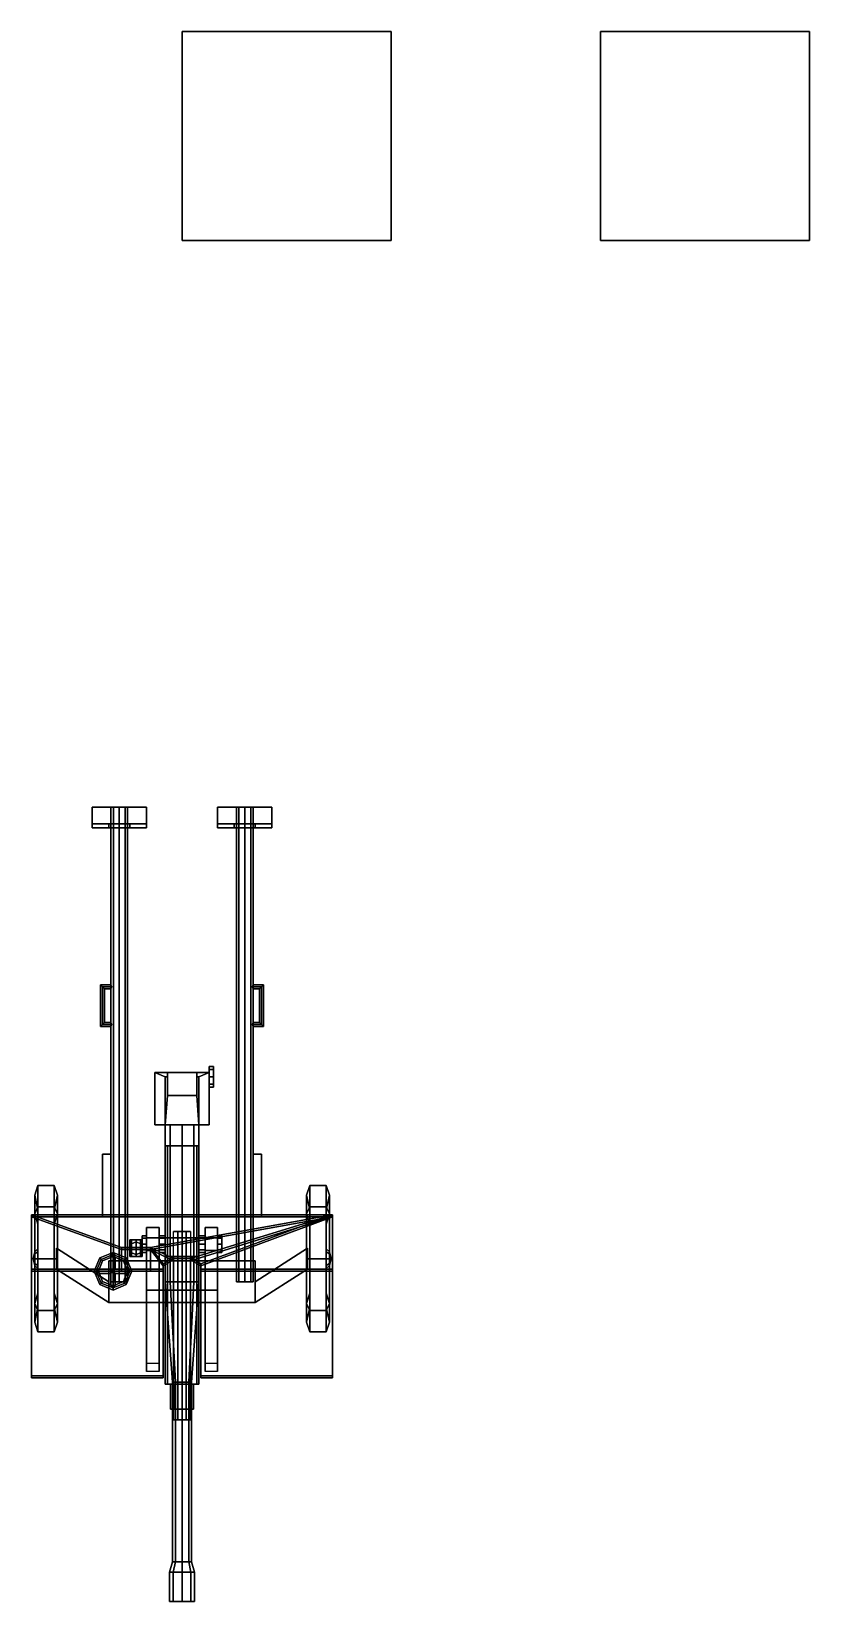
# Model space of a CAD drawing. Header units: millimetres. Extents: x -0.72 to 3, y -1.64 to 5.87.
import ezdxf

# ---------------------------------------------------------------- set-up
doc = ezdxf.new("R2010")
doc.units = ezdxf.units.MM
for name, color, linetype in [('barrel', 1, 'Continuous'), ('sleeve', 5, 'Continuous'), ('supports', 6, 'Continuous'), ('turret', 2, 'Continuous'), ('wheels', 2, 'Continuous')]:
    doc.layers.add(name, color=color, linetype=linetype)

msp = doc.modelspace()

# ---------------------------------------------------------------- linework, layer by layer
for points in [[(1, 5.87, 1), (1, 5.87), (0, 5.87), (0, 5.87, 1)], [(1, 5.87), (1, 4.87), (0, 4.87), (0, 5.87)], [(0, 5.87), (0, 4.87), (0, 4.87, 1), (0, 5.87, 1)], [(0, 5.87, 1), (0, 4.87, 1), (1, 4.87, 1), (1, 5.87, 1)], [(1, 4.87, 1), (1, 4.87), (1, 5.87), (1, 5.87, 1)], [(3, 5.87), (3, 4.87), (2, 4.87), (2, 5.87)], [(2, 5.87), (2, 4.87), (3, 4.87), (3, 5.87)], [(0, 4.87, 1), (0, 4.87), (1, 4.87), (1, 4.87, 1)], [(-0.35, -0.11, 0.44), (-0.35, -0.11, 0.39), (-0.6, 0.05, 0.39), (-0.6, 0.05, 0.44)], [(-0.6, 0.05, 0.39), (-0.6, -0.05, 0.39), (-0.6, -0.05, 0.44), (-0.6, 0.05, 0.44)], [(-0.35, -0.11, 0.39), (-0.35, -0.21, 0.39), (-0.6, -0.05, 0.39), (-0.6, 0.05, 0.39)], [(-0.6, 0.05, 0.44), (-0.6, -0.05, 0.44), (-0.35, -0.21, 0.44), (-0.35, -0.11, 0.44)], [(-0.35, -0.11, 0.29), (-0.35, -0.11, 0.24), (-0.6, 0.05, 0.24), (-0.6, 0.05, 0.29)], [(-0.6, 0.05, 0.29), (-0.6, -0.05, 0.29), (-0.35, -0.21, 0.29), (-0.35, -0.11, 0.29)], [(-0.6, 0.05, 0.24), (-0.6, -0.05, 0.24), (-0.6, -0.05, 0.29), (-0.6, 0.05, 0.29)], [(-0.35, -0.11, 0.24), (-0.35, -0.21, 0.24), (-0.6, -0.05, 0.24), (-0.6, 0.05, 0.24)], [(-0.42, -0.06, 0.53), (-0.41, -0.06, 0.54), (-0.3866, -0.0034, 0.54), (-0.3936, 0.0036, 0.53)], [(-0.41, -0.06, 0.52), (-0.42, -0.06, 0.53), (-0.3936, 0.0036, 0.53), (-0.3866, -0.0034, 0.52)], [(-0.3936, 0.0036, 0.53), (-0.3866, -0.0034, 0.54), (-0.33, 0.02, 0.54), (-0.33, 0.03, 0.53)], [(-0.3866, -0.0034, 0.52), (-0.3936, 0.0036, 0.53), (-0.33, 0.03, 0.53), (-0.33, 0.02, 0.52)], [(-0.3866, -0.0034, 0.54), (-0.3795, -0.0105, 0.53), (-0.33, 0.01, 0.53), (-0.33, 0.02, 0.54)], [(-0.3795, -0.0105, 0.53), (-0.3866, -0.0034, 0.52), (-0.33, 0.02, 0.52), (-0.33, 0.01, 0.53)], [(-0.33, 0.03, 0.53), (-0.34, 0.02, 0.53), (-0.34, 0.02, 0.59), (-0.33, 0.03, 0.59)], [(-0.33, 0.03, 0.59), (-0.34, 0.02, 0.59), (-0.33, 0.01, 0.59), (-0.32, 0.02, 0.59)], [(-0.34, 0.02, 0.53), (-0.33, 0.01, 0.53), (-0.33, 0.01, 0.59), (-0.34, 0.02, 0.59)], [(-0.34, -0.05, 0.53), (-0.33, -0.06, 0.54), (-0.33, 0.02, 0.54), (-0.34, 0.0059, 0.53)], [(-0.33, -0.06, 0.52), (-0.34, -0.05, 0.53), (-0.34, 0.0059, 0.53), (-0.33, 0.02, 0.52)], [(-0.32, 0.02, 0.53), (-0.33, 0.03, 0.53), (-0.33, 0.03, 0.59), (-0.32, 0.02, 0.59)], [(-0.33, 0.03, 0.53), (-0.33, 0.02, 0.54), (-0.2734, -0.0034, 0.54), (-0.2664, 0.0036, 0.53)], [(-0.33, 0.02, 0.52), (-0.33, 0.03, 0.53), (-0.2664, 0.0036, 0.53), (-0.2734, -0.0034, 0.52)], [(-0.33, 0.01, 0.53), (-0.32, 0.02, 0.53), (-0.32, 0.02, 0.59), (-0.33, 0.01, 0.59)], [(-0.33, -0.06, 0.54), (-0.32, -0.05, 0.53), (-0.32, 0.0059, 0.53), (-0.33, 0.02, 0.54)], [(-0.32, -0.05, 0.53), (-0.33, -0.06, 0.52), (-0.33, 0.02, 0.52), (-0.32, 0.0059, 0.53)], [(-0.33, 0.02, 0.54), (-0.33, 0.01, 0.53), (-0.2805, -0.0105, 0.53), (-0.2734, -0.0034, 0.54)], [(-0.33, 0.01, 0.53), (-0.33, 0.02, 0.52), (-0.2734, -0.0034, 0.52), (-0.2805, -0.0105, 0.53)], [(-0.2664, 0.0036, 0.53), (-0.2734, -0.0034, 0.54), (-0.25, -0.06, 0.54), (-0.24, -0.06, 0.53)], [(-0.2734, -0.0034, 0.52), (-0.2664, 0.0036, 0.53), (-0.24, -0.06, 0.53), (-0.25, -0.06, 0.52)], [(0.35, -0.11, 0.39), (0.35, -0.11, 0.44), (0.6, 0.05, 0.44), (0.6, 0.05, 0.39)], [(0.35, -0.11, 0.44), (0.35, -0.21, 0.44), (0.6, -0.05, 0.44), (0.6, 0.05, 0.44)], [(0.35, -0.11, 0.24), (0.35, -0.11, 0.29), (0.6, 0.05, 0.29), (0.6, 0.05, 0.24)], [(0.6, 0.05, 0.39), (0.6, -0.05, 0.39), (0.35, -0.21, 0.39), (0.35, -0.11, 0.39)], [(0.35, -0.11, 0.29), (0.35, -0.21, 0.29), (0.6, -0.05, 0.29), (0.6, 0.05, 0.29)], [(0.6, 0.05, 0.24), (0.6, -0.05, 0.24), (0.35, -0.21, 0.24), (0.35, -0.11, 0.24)], [(0.6, 0.05, 0.44), (0.6, -0.05, 0.44), (0.6, -0.05, 0.39), (0.6, 0.05, 0.39)], [(0.6, 0.05, 0.29), (0.6, -0.05, 0.29), (0.6, -0.05, 0.24), (0.6, 0.05, 0.24)], [(-0.6, -0.05, 0.44), (-0.6, -0.05, 0.39), (-0.35, -0.21, 0.39), (-0.35, -0.21, 0.44)], [(-0.6, -0.05, 0.29), (-0.6, -0.05, 0.24), (-0.35, -0.21, 0.24), (-0.35, -0.21, 0.29)], [(-0.3936, -0.1236, 0.53), (-0.3866, -0.1166, 0.54), (-0.41, -0.06, 0.54), (-0.42, -0.06, 0.53)], [(-0.3866, -0.1166, 0.52), (-0.3936, -0.1236, 0.53), (-0.42, -0.06, 0.53), (-0.41, -0.06, 0.52)], [(-0.41, -0.06, 0.54), (-0.4, -0.06, 0.53), (-0.3795, -0.0105, 0.53), (-0.3866, -0.0034, 0.54)], [(-0.4, -0.06, 0.53), (-0.41, -0.06, 0.52), (-0.3866, -0.0034, 0.52), (-0.3795, -0.0105, 0.53)], [(-0.33, -0.06, 0.54), (-0.34, -0.05, 0.53), (-0.3959, -0.05, 0.53), (-0.41, -0.06, 0.54)], [(-0.34, -0.05, 0.53), (-0.33, -0.06, 0.52), (-0.41, -0.06, 0.52), (-0.3959, -0.05, 0.53)], [(-0.34, -0.07, 0.53), (-0.33, -0.06, 0.54), (-0.41, -0.06, 0.54), (-0.3959, -0.07, 0.53)], [(-0.33, -0.06, 0.52), (-0.34, -0.07, 0.53), (-0.3959, -0.07, 0.53), (-0.41, -0.06, 0.52)], [(-0.3866, -0.1166, 0.54), (-0.3795, -0.1095, 0.53), (-0.4, -0.06, 0.53), (-0.41, -0.06, 0.54)], [(-0.3795, -0.1095, 0.53), (-0.3866, -0.1166, 0.52), (-0.41, -0.06, 0.52), (-0.4, -0.06, 0.53)], [(0.35, -0.01, 0.44), (0.35, -0.01, 0.24), (-0.35, -0.01, 0.24), (-0.35, -0.01, 0.44)], [(0.35, -0.01, 0.24), (0.35, -0.21, 0.24), (-0.35, -0.21, 0.24), (-0.35, -0.01, 0.24)], [(-0.35, -0.01, 0.44), (-0.35, -0.21, 0.44), (0.35, -0.21, 0.44), (0.35, -0.01, 0.44)], [(-0.35, -0.01, 0.24), (-0.35, -0.11, 0.24), (-0.35, -0.11, 0.44), (-0.35, -0.01, 0.44)], [(-0.33, -0.05, 0.44), (-0.34, -0.06, 0.44), (-0.34, -0.06, 0.53), (-0.33, -0.05, 0.53)], [(-0.34, -0.06, 0.44), (-0.33, -0.07, 0.44), (-0.33, -0.07, 0.53), (-0.34, -0.06, 0.53)], [(-0.33, -0.06, 0.54), (-0.34, -0.07, 0.53), (-0.34, -0.1259, 0.53), (-0.33, -0.14, 0.54)], [(-0.34, -0.07, 0.53), (-0.33, -0.06, 0.52), (-0.33, -0.14, 0.52), (-0.34, -0.1259, 0.53)], [(-0.32, -0.06, 0.44), (-0.33, -0.05, 0.44), (-0.33, -0.05, 0.53), (-0.32, -0.06, 0.53)], [(-0.32, -0.05, 0.53), (-0.33, -0.06, 0.54), (-0.25, -0.06, 0.54), (-0.2641, -0.05, 0.53)], [(-0.33, -0.06, 0.52), (-0.32, -0.05, 0.53), (-0.2641, -0.05, 0.53), (-0.25, -0.06, 0.52)], [(-0.33, -0.07, 0.44), (-0.32, -0.06, 0.44), (-0.32, -0.06, 0.53), (-0.33, -0.07, 0.53)], [(-0.33, -0.06, 0.54), (-0.32, -0.07, 0.53), (-0.2641, -0.07, 0.53), (-0.25, -0.06, 0.54)], [(-0.32, -0.07, 0.53), (-0.33, -0.06, 0.52), (-0.25, -0.06, 0.52), (-0.2641, -0.07, 0.53)], [(-0.32, -0.07, 0.53), (-0.33, -0.06, 0.54), (-0.33, -0.14, 0.54), (-0.32, -0.1259, 0.53)], [(-0.33, -0.06, 0.52), (-0.32, -0.07, 0.53), (-0.32, -0.1259, 0.53), (-0.33, -0.14, 0.52)], [(-0.2734, -0.0034, 0.54), (-0.2805, -0.0105, 0.53), (-0.26, -0.06, 0.53), (-0.25, -0.06, 0.54)], [(-0.2805, -0.0105, 0.53), (-0.2734, -0.0034, 0.52), (-0.25, -0.06, 0.52), (-0.26, -0.06, 0.53)], [(-0.25, -0.06, 0.54), (-0.26, -0.06, 0.53), (-0.2805, -0.1095, 0.53), (-0.2734, -0.1166, 0.54)], [(-0.26, -0.06, 0.53), (-0.25, -0.06, 0.52), (-0.2734, -0.1166, 0.52), (-0.2805, -0.1095, 0.53)], [(-0.24, -0.06, 0.53), (-0.25, -0.06, 0.54), (-0.2734, -0.1166, 0.54), (-0.2664, -0.1236, 0.53)], [(-0.25, -0.06, 0.52), (-0.24, -0.06, 0.53), (-0.2664, -0.1236, 0.53), (-0.2734, -0.1166, 0.52)], [(0.35, -0.11, 0.44), (0.35, -0.11, 0.24), (0.35, -0.01, 0.24), (0.35, -0.01, 0.44)], [(0.6, -0.05, 0.39), (0.6, -0.05, 0.44), (0.35, -0.21, 0.44), (0.35, -0.21, 0.39)], [(0.6, -0.05, 0.24), (0.6, -0.05, 0.29), (0.35, -0.21, 0.29), (0.35, -0.21, 0.24)], [(-0.33, -0.15, 0.53), (-0.33, -0.14, 0.54), (-0.3866, -0.1166, 0.54), (-0.3936, -0.1236, 0.53)], [(-0.33, -0.14, 0.52), (-0.33, -0.15, 0.53), (-0.3936, -0.1236, 0.53), (-0.3866, -0.1166, 0.52)], [(-0.33, -0.14, 0.54), (-0.33, -0.13, 0.53), (-0.3795, -0.1095, 0.53), (-0.3866, -0.1166, 0.54)], [(-0.33, -0.13, 0.53), (-0.33, -0.14, 0.52), (-0.3866, -0.1166, 0.52), (-0.3795, -0.1095, 0.53)], [(-0.35, -0.11, 0.29), (-0.35, -0.21, 0.29), (-0.35, -0.21, 0.39), (-0.35, -0.11, 0.39)], [(-0.2734, -0.1166, 0.54), (-0.2805, -0.1095, 0.53), (-0.33, -0.13, 0.53), (-0.33, -0.14, 0.54)], [(-0.2805, -0.1095, 0.53), (-0.2734, -0.1166, 0.52), (-0.33, -0.14, 0.52), (-0.33, -0.13, 0.53)], [(-0.2664, -0.1236, 0.53), (-0.2734, -0.1166, 0.54), (-0.33, -0.14, 0.54), (-0.33, -0.15, 0.53)], [(-0.2734, -0.1166, 0.52), (-0.2664, -0.1236, 0.53), (-0.33, -0.15, 0.53), (-0.33, -0.14, 0.52)], [(0.35, -0.21, 0.39), (0.35, -0.21, 0.29), (0.35, -0.11, 0.29), (0.35, -0.11, 0.39)], [(-0.35, -0.21, 0.44), (-0.35, -0.21, 0.24), (0.35, -0.21, 0.24), (0.35, -0.21, 0.44)]]:
    msp.add_3dface(points)
at = {"layer": 'barrel'}
for points in [[(0.15, 0.9054, 0.7054), (0.15, 0.92, 0.67), (0.13, 0.92, 0.67), (0.13, 0.9054, 0.7054)], [(0.15, 0.92, 0.67), (0.15, 0.9054, 0.6346), (0.13, 0.9054, 0.6346), (0.13, 0.92, 0.67)], [(0.13, 0.89, 0.7117), (0.13, 0.9054, 0.7054), (0.13, 0.92, 0.67), (0.13, 0.89, 0.65)], [(0.13, 0.92, 0.67), (0.13, 0.9054, 0.6346), (0.13, 0.87, 0.62), (0.13, 0.89, 0.65)], [(0.15, 0.87, 0.72), (0.15, 0.9054, 0.7054), (0.13, 0.9054, 0.7054), (0.13, 0.87, 0.72)], [(0.15, 0.9054, 0.6346), (0.15, 0.87, 0.62), (0.13, 0.87, 0.62), (0.13, 0.9054, 0.6346)], [(0.15, 0.8346, 0.7054), (0.15, 0.92, 0.67), (0.15, 0.9054, 0.7054), (0.15, 0.87, 0.72)], [(0.15, 0.82, 0.67), (0.15, 0.9054, 0.6346), (0.15, 0.92, 0.67), (0.15, 0.8346, 0.7054)], [(0.15, 0.8346, 0.6346), (0.15, 0.87, 0.62), (0.15, 0.9054, 0.6346), (0.15, 0.82, 0.67)], [(-0.13, 0.89, 0.65), (-0.13, 0.64, 0.65), (-0.13, 0.64, 0.82), (-0.13, 0.89, 0.82)], [(0.13, 0.89, 0.65), (0.13, 0.64, 0.65), (-0.13, 0.64, 0.65), (-0.13, 0.89, 0.65)], [(0.07, 0.89, 0.73), (0.13, 0.89, 0.65), (-0.13, 0.89, 0.65), (-0.07, 0.89, 0.73)], [(-0.13, 0.89, 0.82), (-0.13, 0.64, 0.82), (-0.08, 0.64, 0.89), (-0.08, 0.87, 0.89)], [(-0.07, 0.87, 0.89), (-0.07, 0.89, 0.82), (-0.13, 0.89, 0.82), (-0.08, 0.87, 0.89)], [(-0.07, 0.89, 0.82), (-0.07, 0.89, 0.73), (-0.13, 0.89, 0.65), (-0.13, 0.89, 0.82)], [(-0.08, 0.87, 0.89), (-0.08, 0.64, 0.89), (-0.07, 0.78, 0.89), (-0.07, 0.87, 0.89)], [(-0.07, 0.89, 0.73), (-0.07, 0.78, 0.73), (0.07, 0.78, 0.73), (0.07, 0.89, 0.73)], [(-0.07, 0.78, 0.89), (-0.07, 0.78, 0.73), (-0.07, 0.89, 0.82), (-0.07, 0.87, 0.89)], [(-0.07, 0.78, 0.73), (-0.07, 0.78, 0.73), (-0.07, 0.89, 0.73), (-0.07, 0.89, 0.82)], [(0.08, 0.87, 0.89), (0.13, 0.89, 0.82), (0.07, 0.89, 0.82), (0.07, 0.87, 0.89)], [(0.07, 0.87, 0.89), (0.07, 0.89, 0.82), (0.07, 0.78, 0.73), (0.07, 0.78, 0.89)], [(0.13, 0.89, 0.82), (0.13, 0.89, 0.65), (0.07, 0.89, 0.73), (0.07, 0.89, 0.82)], [(0.07, 0.89, 0.73), (0.07, 0.78, 0.73), (0.07, 0.78, 0.73), (0.07, 0.89, 0.82)], [(0.08, 0.64, 0.89), (0.08, 0.87, 0.89), (0.07, 0.87, 0.89), (0.07, 0.78, 0.89)], [(0.08, 0.64, 0.89), (0.13, 0.64, 0.82), (0.13, 0.89, 0.82), (0.08, 0.87, 0.89)], [(0.13, 0.64, 0.82), (0.13, 0.64, 0.65), (0.13, 0.89, 0.65), (0.13, 0.89, 0.82)], [(0.13, 0.87, 0.62), (0.13, 0.8346, 0.6346), (0.13, 0.8283, 0.65), (0.13, 0.89, 0.65)], [(0.15, 0.8346, 0.7054), (0.15, 0.87, 0.72), (0.13, 0.87, 0.72), (0.13, 0.8346, 0.7054)], [(0.15, 0.87, 0.62), (0.15, 0.8346, 0.6346), (0.13, 0.8346, 0.6346), (0.13, 0.87, 0.62)], [(0.15, 0.82, 0.67), (0.15, 0.8346, 0.7054), (0.13, 0.8346, 0.7054), (0.13, 0.82, 0.67)], [(0.15, 0.8346, 0.6346), (0.15, 0.82, 0.67), (0.13, 0.82, 0.67), (0.13, 0.8346, 0.6346)], [(-0.07, 0.78, 0.89), (-0.08, 0.64, 0.89), (0.08, 0.64, 0.89), (0.07, 0.78, 0.89)], [(0.07, 0.78, 0.89), (0.07, 0.78, 0.73), (-0.07, 0.78, 0.73), (-0.07, 0.78, 0.89)], [(-0.13, 0.64, 0.82), (-0.13, 0.64, 0.65), (0.13, 0.64, 0.65), (0.13, 0.64, 0.82)], [(-0.08, 0.64, 0.89), (-0.13, 0.64, 0.82), (0.13, 0.64, 0.82), (0.08, 0.64, 0.89)], [(-0.0566, 0.64, 0.8266), (-0.08, 0.64, 0.77), (-0.08, -0.11, 0.77), (-0.0566, -0.11, 0.8266)], [(-0.08, 0.64, 0.77), (-0.0566, 0.64, 0.7134), (-0.0566, -0.11, 0.7134), (-0.08, -0.11, 0.77)], [(-0.08, 0.64, 0.63), (-0.08, 0.54, 0.63), (-0.08, 0.54, 0.69), (-0.08, 0.64, 0.69)], [(0.08, 0.64, 0.65), (0.08, 0.64, 0.63), (-0.08, 0.64, 0.63), (-0.08, 0.64, 0.65)], [(0.08, 0.64, 0.63), (0.08, 0.54, 0.63), (-0.08, 0.54, 0.63), (-0.08, 0.64, 0.63)], [(-0.08, 0.64, 0.69), (-0.08, 0.54, 0.69), (0.08, 0.54, 0.69), (0.08, 0.64, 0.69)], [(0, 0.64, 0.85), (-0.0566, 0.64, 0.8266), (-0.0566, -0.11, 0.8266), (0, -0.11, 0.85)], [(-0.0566, 0.64, 0.7134), (0, 0.64, 0.69), (0, -0.11, 0.69), (-0.0566, -0.11, 0.7134)], [(0.0566, 0.64, 0.8266), (0, 0.64, 0.85), (0, -0.11, 0.85), (0.0566, -0.11, 0.8266)], [(0, 0.64, 0.69), (0.0566, 0.64, 0.7134), (0.0566, -0.11, 0.7134), (0, -0.11, 0.69)], [(0.08, 0.64, 0.77), (0.0566, 0.64, 0.8266), (0.0566, -0.11, 0.8266), (0.08, -0.11, 0.77)], [(0.0566, 0.64, 0.7134), (0.08, 0.64, 0.77), (0.08, -0.11, 0.77), (0.0566, -0.11, 0.7134)], [(0.08, 0.54, 0.69), (0.08, 0.54, 0.63), (0.08, 0.64, 0.63), (0.08, 0.64, 0.69)], [(-0.08, 0.54, 0.69), (-0.08, 0.54, 0.63), (0.08, 0.54, 0.63), (0.08, 0.54, 0.69)], [(-0.0566, -0.11, 0.8266), (-0.08, -0.11, 0.77), (-0.045, -0.59, 0.77), (-0.0318, -0.59, 0.8018)], [(-0.08, -0.11, 0.77), (-0.0566, -0.11, 0.7134), (-0.0318, -0.59, 0.7382), (-0.045, -0.59, 0.77)], [(0, -0.11, 0.85), (-0.0566, -0.11, 0.8266), (-0.0318, -0.59, 0.8018), (0, -0.59, 0.815)], [(-0.0566, -0.11, 0.7134), (0, -0.11, 0.69), (0, -0.59, 0.725), (-0.0318, -0.59, 0.7382)], [(0.0566, -0.11, 0.8266), (0, -0.11, 0.85), (0, -0.59, 0.815), (0.0318, -0.59, 0.8018)], [(0, -0.11, 0.69), (0.0566, -0.11, 0.7134), (0.0318, -0.59, 0.7382), (0, -0.59, 0.725)], [(0.08, -0.11, 0.77), (0.0566, -0.11, 0.8266), (0.0318, -0.59, 0.8018), (0.045, -0.59, 0.77)], [(0.0566, -0.11, 0.7134), (0.08, -0.11, 0.77), (0.045, -0.59, 0.77), (0.0318, -0.59, 0.7382)], [(-0.0318, -0.59, 0.8018), (-0.045, -0.59, 0.77), (-0.045, -1.45, 0.77), (-0.0318, -1.45, 0.8018)], [(-0.045, -0.59, 0.77), (-0.0318, -0.59, 0.7382), (-0.0318, -1.45, 0.7382), (-0.045, -1.45, 0.77)], [(0, -0.59, 0.815), (-0.0318, -0.59, 0.8018), (-0.0318, -1.45, 0.8018), (0, -1.45, 0.815)], [(-0.0318, -0.59, 0.7382), (0, -0.59, 0.725), (0, -1.45, 0.725), (-0.0318, -1.45, 0.7382)], [(0.0318, -0.59, 0.8018), (0, -0.59, 0.815), (0, -1.45, 0.815), (0.0318, -1.45, 0.8018)], [(0, -0.59, 0.725), (0.0318, -0.59, 0.7382), (0.0318, -1.45, 0.7382), (0, -1.45, 0.725)], [(0.045, -0.59, 0.77), (0.0318, -0.59, 0.8018), (0.0318, -1.45, 0.8018), (0.045, -1.45, 0.77)], [(0.0318, -0.59, 0.7382), (0.045, -0.59, 0.77), (0.045, -1.45, 0.77), (0.0318, -1.45, 0.7382)], [(-0.0318, -1.45, 0.8018), (-0.045, -1.45, 0.77), (-0.06, -1.5, 0.77), (-0.0424, -1.5, 0.8124)], [(-0.045, -1.45, 0.77), (-0.0318, -1.45, 0.7382), (-0.0424, -1.5, 0.7276), (-0.06, -1.5, 0.77)], [(-0.0424, -1.5, 0.8124), (-0.06, -1.5, 0.77), (-0.06, -1.64, 0.77), (-0.0424, -1.64, 0.8124)], [(-0.06, -1.5, 0.77), (-0.0424, -1.5, 0.7276), (-0.0424, -1.64, 0.7276), (-0.06, -1.64, 0.77)], [(0, -1.45, 0.815), (-0.0318, -1.45, 0.8018), (-0.0424, -1.5, 0.8124), (0, -1.5, 0.83)], [(-0.0318, -1.45, 0.7382), (0, -1.45, 0.725), (0, -1.5, 0.71), (-0.0424, -1.5, 0.7276)], [(0, -1.5, 0.83), (-0.0424, -1.5, 0.8124), (-0.0424, -1.64, 0.8124), (0, -1.64, 0.83)], [(-0.0424, -1.5, 0.7276), (0, -1.5, 0.71), (0, -1.64, 0.71), (-0.0424, -1.64, 0.7276)], [(0.0318, -1.45, 0.8018), (0, -1.45, 0.815), (0, -1.5, 0.83), (0.0424, -1.5, 0.8124)], [(0, -1.45, 0.725), (0.0318, -1.45, 0.7382), (0.0424, -1.5, 0.7276), (0, -1.5, 0.71)], [(0.0424, -1.5, 0.8124), (0, -1.5, 0.83), (0, -1.64, 0.83), (0.0424, -1.64, 0.8124)], [(0, -1.5, 0.71), (0.0424, -1.5, 0.7276), (0.0424, -1.64, 0.7276), (0, -1.64, 0.71)], [(0.045, -1.45, 0.77), (0.0318, -1.45, 0.8018), (0.0424, -1.5, 0.8124), (0.06, -1.5, 0.77)], [(0.0318, -1.45, 0.7382), (0.045, -1.45, 0.77), (0.06, -1.5, 0.77), (0.0424, -1.5, 0.7276)], [(0.06, -1.5, 0.77), (0.0424, -1.5, 0.8124), (0.0424, -1.64, 0.8124), (0.06, -1.64, 0.77)], [(0.0424, -1.5, 0.7276), (0.06, -1.5, 0.77), (0.06, -1.64, 0.77), (0.0424, -1.64, 0.7276)], [(0, -1.64, 0.83), (-0.0424, -1.64, 0.8124), (-0.06, -1.64, 0.77), (0.0424, -1.64, 0.8124)], [(0.0424, -1.64, 0.8124), (-0.06, -1.64, 0.77), (-0.0424, -1.64, 0.7276), (0.06, -1.64, 0.77)], [(0.06, -1.64, 0.77), (-0.0424, -1.64, 0.7276), (0, -1.64, 0.71), (0.0424, -1.64, 0.7276)]]:
    msp.add_3dface(points, dxfattribs=at)
at = {"layer": 'sleeve'}
for points in [[(-0.08, 0.54, 0.63), (-0.08, 0.01, 0.63), (-0.08, 0.01, 0.67), (-0.08, 0.54, 0.72)], [(0, 0.54, 0.67), (0.08, 0.54, 0.63), (-0.08, 0.54, 0.63), (0, 0.54, 0.67)], [(0.08, 0.54, 0.63), (0.08, 0.01, 0.63), (-0.08, 0.01, 0.63), (-0.08, 0.54, 0.63)], [(-0.07, 0.54, 0.72), (0, 0.54, 0.67), (-0.08, 0.54, 0.63), (-0.08, 0.54, 0.72)], [(-0.08, 0.54, 0.72), (-0.08, 0.01, 0.67), (-0.08, -0.6, 0.67), (-0.08, -0.6, 0.72)], [(-0.07, -0.6, 0.72), (-0.07, 0.54, 0.72), (-0.08, 0.54, 0.72), (-0.08, -0.6, 0.72)], [(0, -0.6, 0.67), (0, 0.54, 0.67), (-0.07, 0.54, 0.72), (-0.07, -0.6, 0.72)], [(0, 0.54, 0.67), (0, -0.6, 0.67), (0.07, -0.6, 0.72), (0.07, 0.54, 0.72)], [(0.08, 0.54, 0.72), (0.08, 0.54, 0.63), (0, 0.54, 0.67), (0.07, 0.54, 0.72)], [(0.07, 0.54, 0.72), (0.07, -0.6, 0.72), (0.08, -0.6, 0.72), (0.08, 0.54, 0.72)], [(0.08, 0.01, 0.67), (0.08, 0.01, 0.63), (0.08, 0.54, 0.63), (0.08, 0.54, 0.72)], [(0.08, -0.6, 0.72), (0.08, -0.6, 0.67), (0.08, 0.01, 0.67), (0.08, 0.54, 0.72)], [(-0.17, 0.0983, 0.7983), (-0.17, 0.11, 0.77), (-0.19, 0.11, 0.77), (-0.19, 0.0983, 0.7983)], [(-0.17, 0.11, 0.77), (-0.17, 0.0983, 0.7417), (-0.19, 0.0983, 0.7417), (-0.19, 0.11, 0.77)], [(-0.19, 0.07, 0.81), (-0.19, 0.0983, 0.7983), (-0.19, 0.11, 0.77), (-0.19, 0.0417, 0.7983)], [(-0.19, 0.0417, 0.7983), (-0.19, 0.11, 0.77), (-0.19, 0.0983, 0.7417), (-0.19, 0.03, 0.77)], [(-0.17, 0.07, 0.81), (-0.17, 0.0983, 0.7983), (-0.19, 0.0983, 0.7983), (-0.19, 0.07, 0.81)], [(-0.17, 0.0983, 0.7417), (-0.17, 0.07, 0.73), (-0.19, 0.07, 0.73), (-0.19, 0.0983, 0.7417)], [(-0.19, 0.03, 0.77), (-0.19, 0.0983, 0.7417), (-0.19, 0.07, 0.73), (-0.19, 0.0417, 0.7417)], [(-0.08, 0.11, 0.77), (-0.08, 0.11, 0.63), (-0.11, 0.11, 0.63), (-0.11, 0.11, 0.77)], [(-0.11, 0.11, 0.63), (-0.11, 0.03, 0.63), (-0.11, 0.03, 0.77), (-0.11, 0.11, 0.77)], [(-0.08, 0.11, 0.63), (-0.08, 0.03, 0.63), (-0.11, 0.03, 0.63), (-0.11, 0.11, 0.63)], [(-0.08, 0.0983, 0.7983), (-0.08, 0.11, 0.77), (-0.11, 0.11, 0.77), (-0.11, 0.0983, 0.7983)], [(-0.08, 0.07, 0.81), (-0.08, 0.0983, 0.7983), (-0.11, 0.0983, 0.7983), (-0.11, 0.07, 0.81)], [(-0.08, 0.03, 0.77), (-0.08, 0.03, 0.67), (-0.08, 0.11, 0.67), (-0.08, 0.11, 0.77)], [(-0.08, 0.0417, 0.7983), (-0.08, 0.03, 0.77), (-0.08, 0.11, 0.77), (-0.08, 0.0983, 0.7983)], [(-0.08, 0.07, 0.81), (-0.08, 0.0417, 0.7983), (-0.08, 0.0983, 0.7983), (-0.08, 0.07, 0.81)], [(0.04, 0.13, 0.63), (0.02, 0.13, 0.59), (-0.02, 0.13, 0.59), (-0.04, 0.13, 0.63)], [(-0.02, 0.13, 0.59), (-0.02, -0.77, 0.59), (-0.04, -0.77, 0.63), (-0.04, 0.13, 0.63)], [(0.02, 0.13, 0.59), (0.02, -0.77, 0.59), (-0.02, -0.77, 0.59), (-0.02, 0.13, 0.59)], [(0.04, -0.77, 0.63), (0.02, -0.77, 0.59), (0.02, 0.13, 0.59), (0.04, 0.13, 0.63)], [(0.08, 0.11, 0.77), (0.08, 0.11, 0.67), (0.08, 0.03, 0.67), (0.08, 0.03, 0.77)], [(0.11, 0.11, 0.77), (0.11, 0.11, 0.63), (0.08, 0.11, 0.63), (0.08, 0.11, 0.77)], [(0.08, 0.03, 0.63), (0.08, 0.11, 0.63), (0.11, 0.11, 0.63), (0.11, 0.03, 0.63)], [(0.08, 0.11, 0.77), (0.08, 0.0983, 0.7983), (0.11, 0.0983, 0.7983), (0.11, 0.11, 0.77)], [(0.08, 0.03, 0.77), (0.08, 0.0417, 0.7983), (0.08, 0.0983, 0.7983), (0.08, 0.11, 0.77)], [(0.08, 0.0983, 0.7983), (0.08, 0.07, 0.81), (0.11, 0.07, 0.81), (0.11, 0.0983, 0.7983)], [(0.08, 0.0417, 0.7983), (0.08, 0.07, 0.81), (0.08, 0.07, 0.81), (0.08, 0.0983, 0.7983)], [(0.11, 0.03, 0.63), (0.11, 0.11, 0.63), (0.11, 0.11, 0.77), (0.11, 0.03, 0.77)], [(0.17, 0.0983, 0.7417), (0.17, 0.11, 0.77), (0.19, 0.11, 0.77), (0.19, 0.0983, 0.7417)], [(0.17, 0.11, 0.77), (0.17, 0.0983, 0.7983), (0.19, 0.0983, 0.7983), (0.19, 0.11, 0.77)], [(0.17, 0.07, 0.73), (0.17, 0.0983, 0.7417), (0.19, 0.0983, 0.7417), (0.19, 0.07, 0.73)], [(0.17, 0.0983, 0.7983), (0.17, 0.07, 0.81), (0.19, 0.07, 0.81), (0.19, 0.0983, 0.7983)], [(0.19, 0.0983, 0.7983), (0.19, 0.07, 0.81), (0.19, 0.0417, 0.7983), (0.19, 0.11, 0.77)], [(0.19, 0.11, 0.77), (0.19, 0.0417, 0.7983), (0.19, 0.03, 0.77), (0.19, 0.0983, 0.7417)], [(0.19, 0.0983, 0.7417), (0.19, 0.03, 0.77), (0.19, 0.0417, 0.7417), (0.19, 0.07, 0.73)], [(-0.17, 0.0417, 0.7983), (-0.17, 0.07, 0.81), (-0.19, 0.07, 0.81), (-0.19, 0.0417, 0.7983)], [(-0.17, 0.07, 0.73), (-0.17, 0.0417, 0.7417), (-0.19, 0.0417, 0.7417), (-0.19, 0.07, 0.73)], [(-0.17, 0.03, 0.77), (-0.17, 0.0417, 0.7983), (-0.19, 0.0417, 0.7983), (-0.19, 0.03, 0.77)], [(-0.17, 0.0417, 0.7417), (-0.17, 0.03, 0.77), (-0.19, 0.03, 0.77), (-0.19, 0.0417, 0.7417)], [(-0.08, 0.0417, 0.7983), (-0.08, 0.07, 0.81), (-0.11, 0.07, 0.81), (-0.11, 0.0417, 0.7983)], [(-0.08, 0.03, 0.77), (-0.08, 0.0417, 0.7983), (-0.11, 0.0417, 0.7983), (-0.11, 0.03, 0.77)], [(-0.11, 0.03, 0.77), (-0.11, 0.03, 0.63), (-0.08, 0.03, 0.63), (-0.08, 0.03, 0.77)], [(-0.08, 0.01, 0.67), (-0.08, 0.01, 0.63), (-0.04, 0.01, 0.63), (-0.04, 0.01, 0.67)], [(-0.04, 0.01, 0.63), (-0.04, -0.77, 0.63), (-0.04, -0.77, 0.67), (-0.04, 0.01, 0.67)], [(0.04, -0.77, 0.67), (0.04, -0.77, 0.63), (0.04, 0.01, 0.63), (0.04, 0.01, 0.67)], [(0.04, 0.01, 0.67), (0.04, 0.01, 0.63), (0.08, 0.01, 0.63), (0.08, 0.01, 0.67)], [(0.08, 0.07, 0.81), (0.08, 0.0417, 0.7983), (0.11, 0.0417, 0.7983), (0.11, 0.07, 0.81)], [(0.08, 0.0417, 0.7983), (0.08, 0.03, 0.77), (0.11, 0.03, 0.77), (0.11, 0.0417, 0.7983)], [(0.08, 0.03, 0.77), (0.08, 0.03, 0.63), (0.11, 0.03, 0.63), (0.11, 0.03, 0.77)], [(0.17, 0.0417, 0.7417), (0.17, 0.07, 0.73), (0.19, 0.07, 0.73), (0.19, 0.0417, 0.7417)], [(0.17, 0.07, 0.81), (0.17, 0.0417, 0.7983), (0.19, 0.0417, 0.7983), (0.19, 0.07, 0.81)], [(0.17, 0.03, 0.77), (0.17, 0.0417, 0.7417), (0.19, 0.0417, 0.7417), (0.19, 0.03, 0.77)], [(0.17, 0.0417, 0.7983), (0.17, 0.03, 0.77), (0.19, 0.03, 0.77), (0.19, 0.0417, 0.7983)], [(-0.08, -0.6, 0.72), (-0.08, -0.6, 0.67), (0, -0.6, 0.67), (-0.07, -0.6, 0.72)], [(-0.0389, -0.6, 0.8089), (-0.055, -0.6, 0.77), (-0.055, -0.72, 0.77), (-0.0389, -0.72, 0.8089)], [(-0.055, -0.6, 0.77), (-0.0389, -0.6, 0.7311), (-0.0389, -0.72, 0.7311), (-0.055, -0.72, 0.77)], [(0.055, -0.6, 0.77), (0.0389, -0.6, 0.7311), (-0.0389, -0.6, 0.7311), (-0.055, -0.6, 0.77)], [(0.0389, -0.6, 0.8089), (0.055, -0.6, 0.77), (-0.055, -0.6, 0.77), (-0.0389, -0.6, 0.8089)], [(-0.0389, -0.6, 0.7311), (-0.04, -0.6, 0.67), (-0.04, -0.72, 0.67), (-0.0389, -0.72, 0.7311)], [(0.0389, -0.6, 0.7311), (0.04, -0.6, 0.67), (-0.04, -0.6, 0.67), (-0.0389, -0.6, 0.7311)], [(0, -0.6, 0.825), (-0.0389, -0.6, 0.8089), (-0.0389, -0.72, 0.8089), (0, -0.72, 0.825)], [(0, -0.6, 0.825), (0.0389, -0.6, 0.8089), (-0.0389, -0.6, 0.8089), (0, -0.6, 0.825)], [(0.0389, -0.6, 0.8089), (0, -0.6, 0.825), (0, -0.72, 0.825), (0.0389, -0.72, 0.8089)], [(0.07, -0.6, 0.72), (0, -0.6, 0.67), (0.08, -0.6, 0.67), (0.08, -0.6, 0.72)], [(0.055, -0.6, 0.77), (0.0389, -0.6, 0.8089), (0.0389, -0.72, 0.8089), (0.055, -0.72, 0.77)], [(0.04, -0.6, 0.67), (0.0389, -0.6, 0.7311), (0.0389, -0.72, 0.7311), (0.04, -0.72, 0.67)], [(0.0389, -0.6, 0.7311), (0.055, -0.6, 0.77), (0.055, -0.72, 0.77), (0.0389, -0.72, 0.7311)], [(-0.0389, -0.72, 0.8089), (-0.055, -0.72, 0.77), (0.055, -0.72, 0.77), (0.0389, -0.72, 0.8089)], [(-0.055, -0.72, 0.77), (-0.0389, -0.72, 0.7311), (0.0389, -0.72, 0.7311), (0.055, -0.72, 0.77)], [(-0.0389, -0.72, 0.7311), (-0.04, -0.72, 0.67), (0.04, -0.72, 0.67), (0.0389, -0.72, 0.7311)], [(-0.04, -0.72, 0.67), (-0.04, -0.77, 0.67), (0.04, -0.77, 0.67), (0.04, -0.72, 0.67)], [(0, -0.72, 0.825), (-0.0389, -0.72, 0.8089), (0.0389, -0.72, 0.8089), (0, -0.72, 0.825)], [(-0.04, -0.77, 0.63), (-0.02, -0.77, 0.59), (0.02, -0.77, 0.59), (0.04, -0.77, 0.63)], [(-0.04, -0.77, 0.67), (-0.04, -0.77, 0.63), (0.04, -0.77, 0.63), (0.04, -0.77, 0.67)]]:
    msp.add_3dface(points, dxfattribs=at)
at = {"layer": 'supports'}
for points in [[(-0.43, 2.16, 0.28), (-0.43, 2.08, 0.28), (-0.43, 2.06, 0.3), (-0.43, 2.16, 0.3)], [(-0.17, 2.16, 0.3), (-0.17, 2.16, 0.28), (-0.43, 2.16, 0.28), (-0.43, 2.16, 0.3)], [(-0.17, 2.16, 0.28), (-0.17, 2.08, 0.28), (-0.43, 2.08, 0.28), (-0.43, 2.16, 0.28)], [(-0.43, 2.16, 0.3), (-0.43, 2.06, 0.3), (-0.17, 2.06, 0.3), (-0.17, 2.16, 0.3)], [(-0.3283, 2.16, 0.3683), (-0.34, 2.16, 0.34), (-0.34, -0.11, 0.34), (-0.3283, -0.11, 0.3683)], [(-0.34, 2.16, 0.34), (-0.3283, 2.16, 0.3117), (-0.3283, -0.11, 0.3117), (-0.34, -0.11, 0.34)], [(-0.34, 2.16, 0.34), (-0.3283, 2.16, 0.3683), (-0.3, 2.16, 0.38), (-0.2717, 2.16, 0.3683)], [(-0.3283, 2.16, 0.3117), (-0.34, 2.16, 0.34), (-0.2717, 2.16, 0.3683), (-0.26, 2.16, 0.34)], [(-0.3283, 2.16, 0.3117), (-0.3, 2.16, 0.3), (-0.3, -0.11, 0.3), (-0.3283, -0.11, 0.3117)], [(-0.3, 2.16, 0.38), (-0.3283, 2.16, 0.3683), (-0.3283, -0.11, 0.3683), (-0.3, -0.11, 0.38)], [(-0.3, 2.16, 0.3), (-0.3283, 2.16, 0.3117), (-0.26, 2.16, 0.34), (-0.2717, 2.16, 0.3117)], [(-0.3, 2.16, 0.3), (-0.2717, 2.16, 0.3117), (-0.2717, -0.11, 0.3117), (-0.3, -0.11, 0.3)], [(-0.2717, 2.16, 0.3683), (-0.3, 2.16, 0.38), (-0.3, -0.11, 0.38), (-0.2717, -0.11, 0.3683)], [(-0.26, 2.16, 0.34), (-0.2717, 2.16, 0.3683), (-0.2717, -0.11, 0.3683), (-0.26, -0.11, 0.34)], [(-0.2717, 2.16, 0.3117), (-0.26, 2.16, 0.34), (-0.26, -0.11, 0.34), (-0.2717, -0.11, 0.3117)], [(-0.17, 2.06, 0.3), (-0.17, 2.08, 0.28), (-0.17, 2.16, 0.28), (-0.17, 2.16, 0.3)], [(0.17, 2.16, 0.28), (0.17, 2.08, 0.28), (0.17, 2.06, 0.3), (0.17, 2.16, 0.3)], [(0.43, 2.16, 0.3), (0.43, 2.16, 0.28), (0.17, 2.16, 0.28), (0.17, 2.16, 0.3)], [(0.43, 2.16, 0.28), (0.43, 2.08, 0.28), (0.17, 2.08, 0.28), (0.17, 2.16, 0.28)], [(0.17, 2.16, 0.3), (0.17, 2.06, 0.3), (0.43, 2.06, 0.3), (0.43, 2.16, 0.3)], [(0.2717, 2.16, 0.3683), (0.26, 2.16, 0.34), (0.26, -0.11, 0.34), (0.2717, -0.11, 0.3683)], [(0.26, 2.16, 0.34), (0.2717, 2.16, 0.3117), (0.2717, -0.11, 0.3117), (0.26, -0.11, 0.34)], [(0.2717, 2.16, 0.3117), (0.26, 2.16, 0.34), (0.3283, 2.16, 0.3683), (0.34, 2.16, 0.34)], [(0.26, 2.16, 0.34), (0.2717, 2.16, 0.3683), (0.3, 2.16, 0.38), (0.3283, 2.16, 0.3683)], [(0.3, 2.16, 0.38), (0.2717, 2.16, 0.3683), (0.2717, -0.11, 0.3683), (0.3, -0.11, 0.38)], [(0.2717, 2.16, 0.3117), (0.3, 2.16, 0.3), (0.3, -0.11, 0.3), (0.2717, -0.11, 0.3117)], [(0.3, 2.16, 0.3), (0.2717, 2.16, 0.3117), (0.34, 2.16, 0.34), (0.3283, 2.16, 0.3117)], [(0.3283, 2.16, 0.3683), (0.3, 2.16, 0.38), (0.3, -0.11, 0.38), (0.3283, -0.11, 0.3683)], [(0.3, 2.16, 0.3), (0.3283, 2.16, 0.3117), (0.3283, -0.11, 0.3117), (0.3, -0.11, 0.3)], [(0.34, 2.16, 0.34), (0.3283, 2.16, 0.3683), (0.3283, -0.11, 0.3683), (0.34, -0.11, 0.34)], [(0.3283, 2.16, 0.3117), (0.34, 2.16, 0.34), (0.34, -0.11, 0.34), (0.3283, -0.11, 0.3117)], [(0.43, 2.06, 0.3), (0.43, 2.08, 0.28), (0.43, 2.16, 0.28), (0.43, 2.16, 0.3)], [(-0.35, 2.06, 0.13), (-0.43, 2.06, 0.18), (-0.43, 2.08, 0.18), (-0.35, 2.08, 0.13)], [(-0.35, 2.08, 0.13), (-0.43, 2.08, 0.18), (-0.17, 2.08, 0.18), (-0.25, 2.08, 0.13)], [(-0.43, 2.06, 0.18), (-0.43, 2.06, 0.3), (-0.43, 2.08, 0.28), (-0.43, 2.08, 0.18)], [(-0.43, 2.08, 0.18), (-0.43, 2.08, 0.28), (-0.17, 2.08, 0.28), (-0.17, 2.08, 0.18)], [(-0.25, 2.06, 0.13), (-0.17, 2.06, 0.18), (-0.43, 2.06, 0.18), (-0.35, 2.06, 0.13)], [(-0.17, 2.06, 0.18), (-0.17, 2.06, 0.3), (-0.43, 2.06, 0.3), (-0.43, 2.06, 0.18)], [(-0.25, 2.08, 0.13), (-0.25, 2.06, 0.13), (-0.35, 2.06, 0.13), (-0.35, 2.08, 0.13)], [(-0.17, 2.08, 0.18), (-0.17, 2.06, 0.18), (-0.25, 2.06, 0.13), (-0.25, 2.08, 0.13)], [(-0.17, 2.08, 0.28), (-0.17, 2.06, 0.3), (-0.17, 2.06, 0.18), (-0.17, 2.08, 0.18)], [(0.17, 2.06, 0.18), (0.17, 2.06, 0.3), (0.17, 2.08, 0.28), (0.17, 2.08, 0.18)], [(0.17, 2.08, 0.18), (0.17, 2.08, 0.28), (0.43, 2.08, 0.28), (0.43, 2.08, 0.18)], [(0.25, 2.06, 0.13), (0.17, 2.06, 0.18), (0.17, 2.08, 0.18), (0.25, 2.08, 0.13)], [(0.25, 2.08, 0.13), (0.17, 2.08, 0.18), (0.43, 2.08, 0.18), (0.35, 2.08, 0.13)], [(0.43, 2.06, 0.18), (0.43, 2.06, 0.3), (0.17, 2.06, 0.3), (0.17, 2.06, 0.18)], [(0.35, 2.06, 0.13), (0.43, 2.06, 0.18), (0.17, 2.06, 0.18), (0.25, 2.06, 0.13)], [(0.35, 2.08, 0.13), (0.35, 2.06, 0.13), (0.25, 2.06, 0.13), (0.25, 2.08, 0.13)], [(0.43, 2.08, 0.18), (0.43, 2.06, 0.18), (0.35, 2.06, 0.13), (0.35, 2.08, 0.13)], [(0.43, 2.08, 0.28), (0.43, 2.06, 0.3), (0.43, 2.06, 0.18), (0.43, 2.08, 0.18)], [(-0.39, 1.31, 0.34), (-0.38, 1.3, 0.33), (-0.38, 1.12, 0.33), (-0.39, 1.11, 0.34)], [(-0.38, 1.3, 0.35), (-0.39, 1.31, 0.34), (-0.39, 1.11, 0.34), (-0.38, 1.12, 0.35)], [(-0.34, 1.31, 0.34), (-0.3359, 1.3, 0.33), (-0.38, 1.3, 0.33), (-0.39, 1.31, 0.34)], [(-0.3359, 1.3, 0.35), (-0.34, 1.31, 0.34), (-0.39, 1.31, 0.34), (-0.38, 1.3, 0.35)], [(-0.38, 1.3, 0.33), (-0.37, 1.29, 0.34), (-0.37, 1.13, 0.34), (-0.38, 1.12, 0.33)], [(-0.37, 1.29, 0.34), (-0.38, 1.3, 0.35), (-0.38, 1.12, 0.35), (-0.37, 1.13, 0.34)], [(-0.3359, 1.3, 0.33), (-0.34, 1.29, 0.34), (-0.37, 1.29, 0.34), (-0.38, 1.3, 0.33)], [(-0.34, 1.29, 0.34), (-0.3359, 1.3, 0.35), (-0.38, 1.3, 0.35), (-0.37, 1.29, 0.34)], [(0.34, 1.31, 0.34), (0.3359, 1.3, 0.35), (0.38, 1.3, 0.35), (0.39, 1.31, 0.34)], [(0.3359, 1.3, 0.33), (0.34, 1.31, 0.34), (0.39, 1.31, 0.34), (0.38, 1.3, 0.33)], [(0.3359, 1.3, 0.35), (0.34, 1.29, 0.34), (0.37, 1.29, 0.34), (0.38, 1.3, 0.35)], [(0.34, 1.29, 0.34), (0.3359, 1.3, 0.33), (0.38, 1.3, 0.33), (0.37, 1.29, 0.34)], [(0.38, 1.3, 0.35), (0.37, 1.29, 0.34), (0.37, 1.13, 0.34), (0.38, 1.12, 0.35)], [(0.37, 1.29, 0.34), (0.38, 1.3, 0.33), (0.38, 1.12, 0.33), (0.37, 1.13, 0.34)], [(0.39, 1.31, 0.34), (0.38, 1.3, 0.35), (0.38, 1.12, 0.35), (0.39, 1.11, 0.34)], [(0.38, 1.3, 0.33), (0.39, 1.31, 0.34), (0.39, 1.11, 0.34), (0.38, 1.12, 0.33)], [(-0.3359, 1.12, 0.35), (-0.34, 1.13, 0.34), (-0.37, 1.13, 0.34), (-0.38, 1.12, 0.35)], [(-0.34, 1.13, 0.34), (-0.3359, 1.12, 0.33), (-0.38, 1.12, 0.33), (-0.37, 1.13, 0.34)], [(0.3359, 1.12, 0.33), (0.34, 1.13, 0.34), (0.37, 1.13, 0.34), (0.38, 1.12, 0.33)], [(0.34, 1.13, 0.34), (0.3359, 1.12, 0.35), (0.38, 1.12, 0.35), (0.37, 1.13, 0.34)], [(-0.34, 1.11, 0.34), (-0.3359, 1.12, 0.35), (-0.38, 1.12, 0.35), (-0.39, 1.11, 0.34)], [(-0.3359, 1.12, 0.33), (-0.34, 1.11, 0.34), (-0.39, 1.11, 0.34), (-0.38, 1.12, 0.33)], [(0.34, 1.11, 0.34), (0.3359, 1.12, 0.33), (0.38, 1.12, 0.33), (0.39, 1.11, 0.34)], [(0.3359, 1.12, 0.35), (0.34, 1.11, 0.34), (0.39, 1.11, 0.34), (0.38, 1.12, 0.35)], [(-0.38, 0.21, 0.37), (-0.38, 0.5, 0.34), (-0.34, 0.5, 0.34), (-0.34, 0.21, 0.37)], [(-0.38, 0.21, 0.38), (-0.38, 0.5, 0.35), (-0.38, 0.5, 0.34), (-0.38, 0.21, 0.37)], [(-0.34, 0.21, 0.38), (-0.34, 0.5, 0.35), (-0.38, 0.5, 0.35), (-0.38, 0.21, 0.38)], [(-0.38, 0.21, 0.3), (-0.38, 0.5, 0.33), (-0.34, 0.5, 0.33), (-0.34, 0.21, 0.3)], [(-0.34, 0.5, 0.34), (-0.34, 0.5, 0.33), (-0.38, 0.5, 0.33), (-0.38, 0.5, 0.34)], [(-0.38, 0.5, 0.34), (-0.38, 0.5, 0.33), (-0.38, 0.21, 0.3), (-0.38, 0.21, 0.31)], [(-0.34, 0.21, 0.31), (-0.34, 0.5, 0.34), (-0.38, 0.5, 0.34), (-0.38, 0.21, 0.31)], [(-0.38, 0.5, 0.34), (-0.38, 0.5, 0.35), (-0.34, 0.5, 0.35), (-0.34, 0.5, 0.34)], [(-0.34, 0.5, 0.34), (-0.34, 0.5, 0.35), (-0.34, 0.21, 0.38), (-0.34, 0.21, 0.37)], [(-0.34, 0.21, 0.3), (-0.34, 0.5, 0.33), (-0.34, 0.5, 0.34), (-0.34, 0.21, 0.31)], [(0.38, 0.21, 0.38), (0.38, 0.5, 0.35), (0.34, 0.5, 0.35), (0.34, 0.21, 0.38)], [(0.34, 0.5, 0.34), (0.34, 0.5, 0.35), (0.38, 0.5, 0.35), (0.38, 0.5, 0.34)], [(0.34, 0.21, 0.38), (0.34, 0.5, 0.35), (0.34, 0.5, 0.34), (0.34, 0.21, 0.37)], [(0.34, 0.21, 0.37), (0.34, 0.5, 0.34), (0.38, 0.5, 0.34), (0.38, 0.21, 0.37)], [(0.38, 0.21, 0.31), (0.38, 0.5, 0.34), (0.34, 0.5, 0.34), (0.34, 0.21, 0.31)], [(0.38, 0.5, 0.34), (0.38, 0.5, 0.33), (0.34, 0.5, 0.33), (0.34, 0.5, 0.34)], [(0.34, 0.5, 0.34), (0.34, 0.5, 0.33), (0.34, 0.21, 0.3), (0.34, 0.21, 0.31)], [(0.34, 0.21, 0.3), (0.34, 0.5, 0.33), (0.38, 0.5, 0.33), (0.38, 0.21, 0.3)], [(0.38, 0.5, 0.34), (0.38, 0.5, 0.35), (0.38, 0.21, 0.38), (0.38, 0.21, 0.37)], [(0.38, 0.21, 0.3), (0.38, 0.5, 0.33), (0.38, 0.5, 0.34), (0.38, 0.21, 0.31)], [(-0.38, 0.21, 0.3), (-0.38, 0.2, 0.3), (-0.38, 0.2, 0.38), (-0.38, 0.21, 0.38)], [(-0.34, 0.21, 0.37), (-0.34, 0.21, 0.31), (-0.38, 0.21, 0.31), (-0.38, 0.21, 0.37)], [(-0.38, 0.21, 0.38), (-0.38, 0.2, 0.38), (-0.34, 0.2, 0.38), (-0.34, 0.21, 0.38)], [(-0.34, 0.21, 0.3), (-0.34, 0.2, 0.3), (-0.38, 0.2, 0.3), (-0.38, 0.21, 0.3)], [(-0.38, 0.2, 0.38), (-0.38, 0.2, 0.3), (-0.34, 0.2, 0.3), (-0.34, 0.2, 0.38)], [(-0.34, 0.2, 0.38), (-0.34, 0.2, 0.3), (-0.34, 0.21, 0.3), (-0.34, 0.21, 0.38)], [(0.34, 0.21, 0.38), (0.34, 0.2, 0.38), (0.38, 0.2, 0.38), (0.38, 0.21, 0.38)], [(0.38, 0.21, 0.3), (0.38, 0.2, 0.3), (0.34, 0.2, 0.3), (0.34, 0.21, 0.3)], [(0.34, 0.2, 0.3), (0.34, 0.2, 0.38), (0.34, 0.21, 0.38), (0.34, 0.21, 0.3)], [(0.34, 0.21, 0.31), (0.34, 0.21, 0.37), (0.38, 0.21, 0.37), (0.38, 0.21, 0.31)], [(0.38, 0.2, 0.3), (0.38, 0.2, 0.38), (0.34, 0.2, 0.38), (0.34, 0.2, 0.3)], [(0.38, 0.21, 0.38), (0.38, 0.2, 0.38), (0.38, 0.2, 0.3), (0.38, 0.21, 0.3)]]:
    msp.add_3dface(points, dxfattribs=at)
at = {"layer": 'turret'}
for points in [[(-0.72, -0.05, 0.85), (-0.72, -0.06, 0.85), (-0.72, 0.2, 1.1), (-0.72, 0.21, 1.1)], [(-0.72, 0.21, 1.1), (-0.72, 0.2, 1.1), (0.72, 0.2, 1.1), (0.72, 0.21, 1.1)], [(0.72, 0.21, 1.1), (-0.15, 0.054, 0.95), (-0.29, 0.054, 0.95), (-0.72, 0.21, 1.1)], [(-0.29, 0.054, 0.95), (-0.29, -0.05, 0.85), (-0.72, -0.05, 0.85), (-0.72, 0.21, 1.1)], [(-0.72, 0.2, 1.1), (-0.29, 0.044, 0.95), (-0.15, 0.044, 0.95), (0.72, 0.2, 1.1)], [(-0.72, 0.2, 1.1), (-0.72, -0.06, 0.85), (-0.29, -0.06, 0.85), (-0.29, 0.044, 0.95)], [(0.72, 0.21, 1.1), (0.045, 0.002, 0.9), (-0.045, 0.002, 0.9), (-0.15, 0.054, 0.95)], [(-0.15, 0.044, 0.95), (-0.045, -0.008, 0.9), (0.045, -0.008, 0.9), (0.72, 0.2, 1.1)], [(0.72, 0.21, 1.1), (0.09, -0.024, 0.875), (0.09, -0.024, 0.875), (0.045, 0.002, 0.9)], [(0.045, -0.008, 0.9), (0.09, -0.034, 0.875), (0.09, -0.034, 0.875), (0.72, 0.2, 1.1)], [(0.72, 0.21, 1.1), (0.72, -0.05, 0.85), (0.09, -0.05, 0.85), (0.09, -0.024, 0.875)], [(0.09, -0.034, 0.875), (0.09, -0.06, 0.85), (0.72, -0.06, 0.85), (0.72, 0.2, 1.1)], [(0.72, 0.2, 1.1), (0.72, -0.06, 0.85), (0.72, -0.05, 0.85), (0.72, 0.21, 1.1)], [(-0.2412, 0.09, 0.7112), (-0.25, 0.09, 0.69), (-0.25, 0.05, 0.69), (-0.2412, 0.0712, 0.7112)], [(-0.25, 0.09, 0.69), (-0.2412, 0.09, 0.6688), (-0.2412, 0.0288, 0.6688), (-0.25, 0.05, 0.69)], [(-0.2412, 0.09, 0.7112), (-0.19, 0.09, 0.69), (-0.1988, 0.09, 0.6688), (-0.25, 0.09, 0.69)], [(-0.25, 0.09, 0.69), (-0.1988, 0.09, 0.6688), (-0.22, 0.09, 0.66), (-0.2412, 0.09, 0.6688)], [(-0.22, 0.09, 0.72), (-0.2412, 0.09, 0.7112), (-0.2412, 0.0712, 0.7112), (-0.22, 0.08, 0.72)], [(-0.2412, 0.09, 0.6688), (-0.22, 0.09, 0.66), (-0.22, 0.02, 0.66), (-0.2412, 0.0288, 0.6688)], [(-0.22, 0.09, 0.72), (-0.1988, 0.09, 0.7112), (-0.19, 0.09, 0.69), (-0.2412, 0.09, 0.7112)], [(-0.22, 0.08, 0.72), (-0.2412, 0.0712, 0.7112), (-0.2412, 0.0712, 0.8912), (-0.22, 0.08, 0.9)], [(-0.2412, 0.01, 0.8912), (-0.22, 0.01, 0.9), (-0.22, 0.08, 0.9), (-0.2412, 0.0712, 0.8912)], [(-0.1988, 0.09, 0.7112), (-0.22, 0.09, 0.72), (-0.22, 0.08, 0.72), (-0.1988, 0.0712, 0.7112)], [(-0.22, 0.09, 0.66), (-0.1988, 0.09, 0.6688), (-0.1988, 0.0288, 0.6688), (-0.22, 0.02, 0.66)], [(-0.1988, 0.0712, 0.7112), (-0.22, 0.08, 0.72), (-0.22, 0.08, 0.9), (-0.1988, 0.0712, 0.8912)], [(-0.22, 0.01, 0.9), (-0.1988, 0.01, 0.8912), (-0.1988, 0.0712, 0.8912), (-0.22, 0.08, 0.9)], [(-0.19, 0.09, 0.69), (-0.1988, 0.09, 0.7112), (-0.1988, 0.0712, 0.7112), (-0.19, 0.05, 0.69)], [(-0.1988, 0.09, 0.6688), (-0.19, 0.09, 0.69), (-0.19, 0.05, 0.69), (-0.1988, 0.0288, 0.6688)], [(-0.11, 0.15, 0.82), (-0.11, 0.1, 0.6), (-0.17, 0.1, 0.6), (-0.17, 0.15, 0.82)], [(-0.17, 0.1, 0.6), (-0.17, -0.15, 0.6), (-0.17, 0.04, 0.84), (-0.17, 0.15, 0.82)], [(-0.17, 0.15, 0.82), (-0.17, 0.04, 0.84), (-0.11, 0.04, 0.84), (-0.11, 0.15, 0.82)], [(-0.11, 0.1, 0.6), (-0.11, 0.1, 0.5), (-0.17, 0.1, 0.44), (-0.17, 0.1, 0.6)], [(-0.11, 0.1, 0.6), (-0.11, -0.15, 0.6), (-0.17, -0.15, 0.6), (-0.17, 0.1, 0.6)], [(-0.17, 0.1, 0.6), (-0.17, -0.15, 0.6), (-0.11, -0.15, 0.6), (-0.11, 0.1, 0.6)], [(-0.17, 0.1, 0.44), (-0.17, -0.15, 0.44), (-0.17, -0.15, 0.6), (-0.17, 0.1, 0.6)], [(-0.11, 0.1, 0.5), (-0.11, -0.15, 0.5), (-0.17, -0.15, 0.44), (-0.17, 0.1, 0.44)], [(-0.11, 0.1, 0.5), (0.11, 0.1, 0.5), (0.17, 0.1, 0.44), (-0.17, 0.1, 0.44)], [(0.17, 0.1, 0.44), (0.17, -0.15, 0.44), (-0.17, -0.15, 0.44), (-0.17, 0.1, 0.44)], [(-0.17, 0.1, 0.44), (-0.17, -0.15, 0.44), (-0.11, -0.15, 0.5), (-0.11, 0.1, 0.5)], [(-0.11, 0.04, 0.84), (-0.11, -0.15, 0.6), (-0.11, 0.1, 0.6), (-0.11, 0.15, 0.82)], [(-0.11, -0.15, 0.6), (-0.11, -0.15, 0.5), (-0.11, 0.1, 0.5), (-0.11, 0.1, 0.6)], [(-0.11, -0.15, 0.5), (0.11, -0.15, 0.5), (0.11, 0.1, 0.5), (-0.11, 0.1, 0.5)], [(0.11, 0.1, 0.6), (0.11, -0.15, 0.6), (0.11, 0.04, 0.84), (0.11, 0.15, 0.82)], [(0.11, 0.15, 0.82), (0.11, 0.04, 0.84), (0.17, 0.04, 0.84), (0.17, 0.15, 0.82)], [(0.17, 0.15, 0.82), (0.17, 0.1, 0.6), (0.11, 0.1, 0.6), (0.11, 0.15, 0.82)], [(0.17, 0.1, 0.6), (0.17, 0.1, 0.44), (0.11, 0.1, 0.5), (0.11, 0.1, 0.6)], [(0.11, 0.1, 0.5), (0.11, -0.15, 0.5), (0.11, -0.15, 0.6), (0.11, 0.1, 0.6)], [(0.17, 0.1, 0.44), (0.17, -0.15, 0.44), (0.11, -0.15, 0.5), (0.11, 0.1, 0.5)], [(0.11, 0.1, 0.6), (0.11, -0.15, 0.6), (0.17, -0.15, 0.6), (0.17, 0.1, 0.6)], [(0.17, 0.1, 0.6), (0.17, -0.15, 0.6), (0.11, -0.15, 0.6), (0.11, 0.1, 0.6)], [(0.11, 0.1, 0.5), (0.11, -0.15, 0.5), (0.17, -0.15, 0.44), (0.17, 0.1, 0.44)], [(0.17, 0.04, 0.84), (0.17, -0.15, 0.6), (0.17, 0.1, 0.6), (0.17, 0.15, 0.82)], [(0.17, -0.15, 0.6), (0.17, -0.15, 0.44), (0.17, 0.1, 0.44), (0.17, 0.1, 0.6)], [(-0.15, 0.054, 0.95), (-0.15, 0.044, 0.95), (-0.29, 0.044, 0.95), (-0.29, 0.054, 0.95)], [(-0.29, 0.044, 0.95), (-0.29, -0.06, 0.85), (-0.29, -0.05, 0.85), (-0.29, 0.054, 0.95)], [(-0.2412, 0.0712, 0.7112), (-0.25, 0.05, 0.69), (-0.25, 0.05, 0.87), (-0.2412, 0.0712, 0.8912)], [(-0.25, 0.01, 0.87), (-0.2412, 0.01, 0.8912), (-0.2412, 0.0712, 0.8912), (-0.25, 0.05, 0.87)], [(-0.25, 0.05, 0.69), (-0.2412, 0.0288, 0.6688), (-0.2412, 0.0288, 0.8488), (-0.25, 0.05, 0.87)], [(-0.2412, 0.01, 0.8488), (-0.25, 0.01, 0.87), (-0.25, 0.05, 0.87), (-0.2412, 0.0288, 0.8488)], [(-0.25, 0.01, 0.87), (-0.1988, 0.01, 0.8912), (-0.22, 0.01, 0.9), (-0.2412, 0.01, 0.8912)], [(-0.2412, 0.01, 0.8488), (-0.19, 0.01, 0.87), (-0.1988, 0.01, 0.8912), (-0.25, 0.01, 0.87)], [(-0.2412, 0.0288, 0.6688), (-0.22, 0.02, 0.66), (-0.22, 0.02, 0.84), (-0.2412, 0.0288, 0.8488)], [(-0.22, 0.01, 0.84), (-0.2412, 0.01, 0.8488), (-0.2412, 0.0288, 0.8488), (-0.22, 0.02, 0.84)], [(-0.22, 0.01, 0.84), (-0.1988, 0.01, 0.8488), (-0.19, 0.01, 0.87), (-0.2412, 0.01, 0.8488)], [(-0.22, 0.02, 0.66), (-0.1988, 0.0288, 0.6688), (-0.1988, 0.0288, 0.8488), (-0.22, 0.02, 0.84)], [(-0.1988, 0.01, 0.8488), (-0.22, 0.01, 0.84), (-0.22, 0.02, 0.84), (-0.1988, 0.0288, 0.8488)], [(-0.19, 0.05, 0.69), (-0.1988, 0.0712, 0.7112), (-0.1988, 0.0712, 0.8912), (-0.19, 0.05, 0.87)], [(-0.1988, 0.01, 0.8912), (-0.19, 0.01, 0.87), (-0.19, 0.05, 0.87), (-0.1988, 0.0712, 0.8912)], [(-0.1988, 0.0288, 0.6688), (-0.19, 0.05, 0.69), (-0.19, 0.05, 0.87), (-0.1988, 0.0288, 0.8488)], [(-0.19, 0.01, 0.87), (-0.1988, 0.01, 0.8488), (-0.1988, 0.0288, 0.8488), (-0.19, 0.05, 0.87)], [(-0.17, 0.04, 0.84), (-0.17, -0.15, 0.6), (-0.11, -0.15, 0.6), (-0.11, 0.04, 0.84)], [(-0.15, -0.05, 0.85), (-0.15, -0.06, 0.85), (-0.15, 0.044, 0.95), (-0.15, 0.054, 0.95)], [(-0.09, -0.024, 0.875), (-0.09, -0.05, 0.85), (-0.15, -0.05, 0.85), (-0.15, 0.054, 0.95)], [(-0.15, 0.044, 0.95), (-0.15, -0.06, 0.85), (-0.09, -0.06, 0.85), (-0.09, -0.034, 0.875)], [(-0.15, 0.044, 0.95), (-0.15, 0.044, 0.95), (-0.09, -0.034, 0.875), (-0.045, -0.008, 0.9)], [(-0.045, -0.008, 0.9), (-0.09, -0.034, 0.875), (-0.09, -0.024, 0.875), (-0.045, 0.002, 0.9)], [(0.045, 0.002, 0.9), (0.045, -0.008, 0.9), (-0.045, -0.008, 0.9), (-0.045, 0.002, 0.9)], [(0.09, -0.024, 0.875), (0.09, -0.034, 0.875), (0.045, -0.008, 0.9), (0.045, 0.002, 0.9)], [(0.11, 0.04, 0.84), (0.11, -0.15, 0.6), (0.17, -0.15, 0.6), (0.17, 0.04, 0.84)], [(-0.72, -0.56, 0.6), (-0.72, -0.57, 0.6), (-0.72, -0.06, 0.85), (-0.72, -0.05, 0.85)], [(-0.09, -0.05, 0.85), (-0.09, -0.56, 0.6), (-0.72, -0.56, 0.6), (-0.72, -0.05, 0.85)], [(-0.72, -0.06, 0.85), (-0.72, -0.57, 0.6), (-0.09, -0.57, 0.6), (-0.09, -0.06, 0.85)], [(-0.29, -0.05, 0.85), (-0.29, -0.06, 0.85), (-0.15, -0.06, 0.85), (-0.15, -0.05, 0.85)], [(-0.09, -0.034, 0.875), (-0.09, -0.06, 0.85), (-0.09, -0.05, 0.85), (-0.09, -0.024, 0.875)], [(-0.09, -0.06, 0.85), (-0.09, -0.57, 0.6), (-0.09, -0.56, 0.6), (-0.09, -0.05, 0.85)], [(0.09, -0.05, 0.85), (0.09, -0.06, 0.85), (0.09, -0.034, 0.875), (0.09, -0.024, 0.875)], [(0.72, -0.05, 0.85), (0.72, -0.56, 0.6), (0.09, -0.56, 0.6), (0.09, -0.05, 0.85)], [(0.09, -0.56, 0.6), (0.09, -0.57, 0.6), (0.09, -0.06, 0.85), (0.09, -0.05, 0.85)], [(0.09, -0.06, 0.85), (0.09, -0.57, 0.6), (0.72, -0.57, 0.6), (0.72, -0.06, 0.85)], [(0.72, -0.06, 0.85), (0.72, -0.57, 0.6), (0.72, -0.56, 0.6), (0.72, -0.05, 0.85)], [(-0.17, -0.15, 0.56), (-0.17, -0.15, 0.44), (-0.11, -0.15, 0.5), (-0.11, -0.15, 0.56)], [(-0.17, -0.15, 0.44), (0.17, -0.15, 0.44), (0.11, -0.15, 0.5), (-0.11, -0.15, 0.5)], [(-0.17, -0.15, 0.56), (-0.17, -0.54, 0.61), (-0.17, -0.5, 0.63), (-0.17, -0.15, 0.6)], [(-0.17, -0.15, 0.6), (-0.17, -0.5, 0.63), (-0.11, -0.5, 0.63), (-0.11, -0.15, 0.6)], [(-0.17, -0.54, 0.61), (-0.17, -0.15, 0.56), (-0.11, -0.15, 0.56), (-0.11, -0.54, 0.61)], [(-0.11, -0.5, 0.63), (-0.11, -0.54, 0.61), (-0.11, -0.15, 0.56), (-0.11, -0.15, 0.6)], [(0.11, -0.15, 0.56), (0.11, -0.15, 0.5), (0.17, -0.15, 0.44), (0.17, -0.15, 0.56)], [(0.11, -0.15, 0.56), (0.11, -0.54, 0.61), (0.11, -0.5, 0.63), (0.11, -0.15, 0.6)], [(0.11, -0.15, 0.6), (0.11, -0.5, 0.63), (0.17, -0.5, 0.63), (0.17, -0.15, 0.6)], [(0.11, -0.54, 0.61), (0.11, -0.15, 0.56), (0.17, -0.15, 0.56), (0.17, -0.54, 0.61)], [(0.17, -0.5, 0.63), (0.17, -0.54, 0.61), (0.17, -0.15, 0.56), (0.17, -0.15, 0.6)], [(-0.09, -0.56, 0.6), (-0.09, -0.56), (-0.72, -0.56), (-0.72, -0.56, 0.6)], [(-0.09, -0.56), (-0.09, -0.57), (-0.72, -0.57), (-0.72, -0.56)], [(-0.72, -0.56), (-0.72, -0.57), (-0.72, -0.57, 0.6), (-0.72, -0.56, 0.6)], [(-0.72, -0.57, 0.6), (-0.72, -0.57), (-0.09, -0.57), (-0.09, -0.57, 0.6)], [(-0.09, -0.57, 0.6), (-0.09, -0.57), (-0.09, -0.56), (-0.09, -0.56, 0.6)], [(0.72, -0.56, 0.6), (0.72, -0.56), (0.09, -0.56), (0.09, -0.56, 0.6)], [(0.72, -0.56), (0.72, -0.57), (0.09, -0.57), (0.09, -0.56)], [(0.09, -0.56), (0.09, -0.57), (0.09, -0.57, 0.6), (0.09, -0.56, 0.6)], [(0.09, -0.57, 0.6), (0.09, -0.57), (0.72, -0.57), (0.72, -0.57, 0.6)], [(0.72, -0.57, 0.6), (0.72, -0.57), (0.72, -0.56), (0.72, -0.56, 0.6)]]:
    msp.add_3dface(points, dxfattribs=at)
at = {"layer": 'wheels'}
for points in [[(-0.6889, 0.2475, 0.5875), (-0.6889, 0.35, 0.34), (-0.7044, 0.3033, 0.34), (-0.7044, 0.2145, 0.5545)], [(-0.6889, 0.35, 0.34), (-0.6889, 0.2475, 0.0925), (-0.7044, 0.2145, 0.1255), (-0.7044, 0.3033, 0.34)], [(-0.7044, 0.2145, 0.5545), (-0.7044, 0.3033, 0.34), (-0.6889, 0.2333, 0.34), (-0.6889, 0.165, 0.505)], [(-0.7044, 0.3033, 0.34), (-0.7044, 0.2145, 0.1255), (-0.6889, 0.165, 0.175), (-0.6889, 0.2333, 0.34)], [(-0.6111, 0.2475, 0.5875), (-0.6111, 0.35, 0.34), (-0.6889, 0.35, 0.34), (-0.6889, 0.2475, 0.5875)], [(-0.6111, 0.35, 0.34), (-0.6111, 0.2475, 0.0925), (-0.6889, 0.2475, 0.0925), (-0.6889, 0.35, 0.34)], [(-0.6111, 0.2475, 0.0925), (-0.6111, 0.35, 0.34), (-0.5956, 0.3033, 0.34), (-0.5956, 0.2145, 0.1255)], [(-0.6111, 0.35, 0.34), (-0.6111, 0.2475, 0.5875), (-0.5956, 0.2145, 0.5545), (-0.5956, 0.3033, 0.34)], [(-0.5956, 0.2145, 0.1255), (-0.5956, 0.3033, 0.34), (-0.6111, 0.2333, 0.34), (-0.6111, 0.165, 0.175)], [(-0.5956, 0.3033, 0.34), (-0.5956, 0.2145, 0.5545), (-0.6111, 0.165, 0.505), (-0.6111, 0.2333, 0.34)], [(0.6111, 0.2475, 0.5875), (0.6111, 0.35, 0.34), (0.5956, 0.3033, 0.34), (0.5956, 0.2145, 0.5545)], [(0.6111, 0.35, 0.34), (0.6111, 0.2475, 0.0925), (0.5956, 0.2145, 0.1255), (0.5956, 0.3033, 0.34)], [(0.5956, 0.2145, 0.5545), (0.5956, 0.3033, 0.34), (0.6111, 0.2333, 0.34), (0.6111, 0.165, 0.505)], [(0.5956, 0.3033, 0.34), (0.5956, 0.2145, 0.1255), (0.6111, 0.165, 0.175), (0.6111, 0.2333, 0.34)], [(0.6111, 0.35, 0.34), (0.6111, 0.2475, 0.5875), (0.6889, 0.2475, 0.5875), (0.6889, 0.35, 0.34)], [(0.6111, 0.2475, 0.0925), (0.6111, 0.35, 0.34), (0.6889, 0.35, 0.34), (0.6889, 0.2475, 0.0925)], [(0.6889, 0.35, 0.34), (0.6889, 0.2475, 0.5875), (0.7044, 0.2145, 0.5545), (0.7044, 0.3033, 0.34)], [(0.6889, 0.2475, 0.0925), (0.6889, 0.35, 0.34), (0.7044, 0.3033, 0.34), (0.7044, 0.2145, 0.1255)], [(0.7044, 0.3033, 0.34), (0.7044, 0.2145, 0.5545), (0.6889, 0.165, 0.505), (0.6889, 0.2333, 0.34)], [(0.7044, 0.2145, 0.1255), (0.7044, 0.3033, 0.34), (0.6889, 0.2333, 0.34), (0.6889, 0.165, 0.175)], [(-0.6889, 0, 0.69), (-0.6889, 0.2475, 0.5875), (-0.7044, 0.2145, 0.5545), (-0.7044, 0, 0.6433)], [(-0.6889, 0.2475, 0.0925), (-0.6889, 0, -0.01), (-0.7044, 0, 0.0367), (-0.7044, 0.2145, 0.1255)], [(-0.6111, 0, 0.69), (-0.6111, 0.2475, 0.5875), (-0.6889, 0.2475, 0.5875), (-0.6889, 0, 0.69)], [(-0.6111, 0.2475, 0.0925), (-0.6111, 0, -0.01), (-0.6889, 0, -0.01), (-0.6889, 0.2475, 0.0925)], [(-0.6889, 0.165, 0.505), (-0.6889, 0.2333, 0.34), (-0.6889, 0.0467, 0.34), (-0.6889, 0.033, 0.373)], [(-0.6889, 0.2333, 0.34), (-0.6889, 0.165, 0.175), (-0.6889, 0.033, 0.307), (-0.6889, 0.0467, 0.34)], [(-0.6111, 0, -0.01), (-0.6111, 0.2475, 0.0925), (-0.5956, 0.2145, 0.1255), (-0.5956, 0, 0.0367)], [(-0.6111, 0.2475, 0.5875), (-0.6111, 0, 0.69), (-0.5956, 0, 0.6433), (-0.5956, 0.2145, 0.5545)], [(-0.6111, 0.2333, 0.34), (-0.6111, -0.165, 0.505), (-0.6111, -0.2333, 0.34), (-0.6111, 0.165, 0.175)], [(-0.6111, 0.165, 0.505), (-0.6111, 0, 0.5733), (-0.6111, -0.165, 0.505), (-0.6111, 0.2333, 0.34)], [(0.6111, 0, 0.69), (0.6111, 0.2475, 0.5875), (0.5956, 0.2145, 0.5545), (0.5956, 0, 0.6433)], [(0.6111, 0.2475, 0.0925), (0.6111, 0, -0.01), (0.5956, 0, 0.0367), (0.5956, 0.2145, 0.1255)], [(0.6111, 0.2475, 0.5875), (0.6111, 0, 0.69), (0.6889, 0, 0.69), (0.6889, 0.2475, 0.5875)], [(0.6111, 0, -0.01), (0.6111, 0.2475, 0.0925), (0.6889, 0.2475, 0.0925), (0.6889, 0, -0.01)], [(0.6111, -0.2333, 0.34), (0.6111, 0.165, 0.505), (0.6111, 0.2333, 0.34), (0.6111, -0.165, 0.175)], [(0.6111, -0.165, 0.175), (0.6111, 0.2333, 0.34), (0.6111, 0.165, 0.175), (0.6111, 0, 0.1067)], [(0.6889, 0.2475, 0.5875), (0.6889, 0, 0.69), (0.7044, 0, 0.6433), (0.7044, 0.2145, 0.5545)], [(0.6889, 0, -0.01), (0.6889, 0.2475, 0.0925), (0.7044, 0.2145, 0.1255), (0.7044, 0, 0.0367)], [(0.6889, 0.2333, 0.34), (0.6889, 0.165, 0.505), (0.6889, 0.033, 0.373), (0.6889, 0.0467, 0.34)], [(0.6889, 0.165, 0.175), (0.6889, 0.2333, 0.34), (0.6889, 0.0467, 0.34), (0.6889, 0.033, 0.307)], [(-0.7044, 0, 0.6433), (-0.7044, 0.2145, 0.5545), (-0.6889, 0.165, 0.505), (-0.6889, 0, 0.5733)], [(-0.7044, 0.2145, 0.1255), (-0.7044, 0, 0.0367), (-0.6889, 0, 0.1067), (-0.6889, 0.165, 0.175)], [(-0.6889, 0, 0.5733), (-0.6889, 0.165, 0.505), (-0.6889, 0.033, 0.373), (-0.6889, 0, 0.3867)], [(-0.6889, 0.165, 0.175), (-0.6889, 0, 0.1067), (-0.6889, 0, 0.2933), (-0.6889, 0.033, 0.307)], [(-0.5956, 0, 0.0367), (-0.5956, 0.2145, 0.1255), (-0.6111, 0.165, 0.175), (-0.6111, 0, 0.1067)], [(-0.5956, 0.2145, 0.5545), (-0.5956, 0, 0.6433), (-0.6111, 0, 0.5733), (-0.6111, 0.165, 0.505)], [(-0.6111, 0.165, 0.175), (-0.6111, -0.2333, 0.34), (-0.6111, -0.165, 0.175), (-0.6111, 0, 0.1067)], [(0.5956, 0.2145, 0.1255), (0.5956, 0, 0.0367), (0.6111, 0, 0.1067), (0.6111, 0.165, 0.175)], [(0.5956, 0, 0.6433), (0.5956, 0.2145, 0.5545), (0.6111, 0.165, 0.505), (0.6111, 0, 0.5733)], [(0.6111, -0.165, 0.505), (0.6111, 0, 0.5733), (0.6111, 0.165, 0.505), (0.6111, -0.2333, 0.34)], [(0.7044, 0, 0.0367), (0.7044, 0.2145, 0.1255), (0.6889, 0.165, 0.175), (0.6889, 0, 0.1067)], [(0.7044, 0.2145, 0.5545), (0.7044, 0, 0.6433), (0.6889, 0, 0.5733), (0.6889, 0.165, 0.505)], [(0.6889, 0, 0.1067), (0.6889, 0.165, 0.175), (0.6889, 0.033, 0.307), (0.6889, 0, 0.2933)], [(0.6889, 0.165, 0.505), (0.6889, 0, 0.5733), (0.6889, 0, 0.3867), (0.6889, 0.033, 0.373)], [(-0.7122, 0, 0.34), (-0.7044, 0.033, 0.34), (-0.7044, 0.0233, 0.3167), (-0.7122, 0, 0.34)], [(-0.7122, 0, 0.34), (-0.7044, 0.0233, 0.3633), (-0.7044, 0.033, 0.34), (-0.7122, 0, 0.34)], [(-0.7122, 0, 0.34), (-0.7044, 0.0233, 0.3167), (-0.7044, 0, 0.307), (-0.7122, 0, 0.34)], [(-0.7122, 0, 0.34), (-0.7044, 0, 0.373), (-0.7044, 0.0233, 0.3633), (-0.7122, 0, 0.34)], [(-0.7122, 0, 0.34), (-0.7044, 0, 0.307), (-0.7044, -0.0233, 0.3167), (-0.7122, 0, 0.34)], [(-0.7122, 0, 0.34), (-0.7044, -0.0233, 0.3167), (-0.7044, -0.033, 0.34), (-0.7122, 0, 0.34)], [(-0.7122, 0, 0.34), (-0.7044, -0.033, 0.34), (-0.7044, -0.0233, 0.3633), (-0.7122, 0, 0.34)], [(-0.7122, 0, 0.34), (-0.7044, -0.0233, 0.3633), (-0.7044, 0, 0.373), (-0.7122, 0, 0.34)], [(-0.7044, 0.033, 0.34), (-0.6889, 0.0467, 0.34), (-0.6889, 0.033, 0.307), (-0.7044, 0.0233, 0.3167)], [(-0.7044, 0.0233, 0.3633), (-0.6889, 0.033, 0.373), (-0.6889, 0.0467, 0.34), (-0.7044, 0.033, 0.34)], [(-0.7044, 0.0233, 0.3167), (-0.6889, 0.033, 0.307), (-0.6889, 0, 0.2933), (-0.7044, 0, 0.307)], [(-0.7044, 0, 0.373), (-0.6889, 0, 0.3867), (-0.6889, 0.033, 0.373), (-0.7044, 0.0233, 0.3633)], [(-0.6889, -0.2475, 0.5875), (-0.6889, 0, 0.69), (-0.7044, 0, 0.6433), (-0.7044, -0.2145, 0.5545)], [(-0.6889, 0, -0.01), (-0.6889, -0.2475, 0.0925), (-0.7044, -0.2145, 0.1255), (-0.7044, 0, 0.0367)], [(-0.7044, -0.2145, 0.5545), (-0.7044, 0, 0.6433), (-0.6889, 0, 0.5733), (-0.6889, -0.165, 0.505)], [(-0.7044, 0, 0.0367), (-0.7044, -0.2145, 0.1255), (-0.6889, -0.165, 0.175), (-0.6889, 0, 0.1067)], [(-0.7044, 0, 0.307), (-0.6889, 0, 0.2933), (-0.6889, -0.033, 0.307), (-0.7044, -0.0233, 0.3167)], [(-0.7044, -0.0233, 0.3633), (-0.6889, -0.033, 0.373), (-0.6889, 0, 0.3867), (-0.7044, 0, 0.373)], [(-0.6111, -0.2475, 0.5875), (-0.6111, 0, 0.69), (-0.6889, 0, 0.69), (-0.6889, -0.2475, 0.5875)], [(-0.6111, 0, -0.01), (-0.6111, -0.2475, 0.0925), (-0.6889, -0.2475, 0.0925), (-0.6889, 0, -0.01)], [(-0.6889, 0, 0.1067), (-0.6889, -0.165, 0.175), (-0.6889, -0.033, 0.307), (-0.6889, 0, 0.2933)], [(-0.5956, 0, 0.6433), (-0.5956, -0.2145, 0.5545), (-0.6111, -0.165, 0.505), (-0.6111, 0, 0.5733)], [(-0.6111, 0, 0.69), (-0.6111, -0.2475, 0.5875), (-0.5956, -0.2145, 0.5545), (-0.5956, 0, 0.6433)], [(0.7044, 0.033, 0.34), (0.6889, 0.0467, 0.34), (0.6889, 0.033, 0.373), (0.7044, 0.0233, 0.3633)], [(0.7044, 0.0233, 0.3167), (0.6889, 0.033, 0.307), (0.6889, 0.0467, 0.34), (0.7044, 0.033, 0.34)], [(0.7044, 0, 0.307), (0.6889, 0, 0.2933), (0.6889, 0.033, 0.307), (0.7044, 0.0233, 0.3167)], [(0.7044, 0.0233, 0.3633), (0.6889, 0.033, 0.373), (0.6889, 0, 0.3867), (0.7044, 0, 0.373)], [(0.7122, 0, 0.34), (0.7044, 0.033, 0.34), (0.7044, 0.0233, 0.3633), (0.7122, 0, 0.34)], [(0.7122, 0, 0.34), (0.7044, 0.0233, 0.3167), (0.7044, 0.033, 0.34), (0.7122, 0, 0.34)], [(0.7122, 0, 0.34), (0.7044, 0.0233, 0.3633), (0.7044, 0, 0.373), (0.7122, 0, 0.34)], [(0.7122, 0, 0.34), (0.7044, 0, 0.307), (0.7044, 0.0233, 0.3167), (0.7122, 0, 0.34)], [(-0.7044, -0.0233, 0.3167), (-0.6889, -0.033, 0.307), (-0.6889, -0.0467, 0.34), (-0.7044, -0.033, 0.34)], [(-0.7044, -0.033, 0.34), (-0.6889, -0.0467, 0.34), (-0.6889, -0.033, 0.373), (-0.7044, -0.0233, 0.3633)], [(-0.6889, -0.165, 0.505), (-0.6889, 0, 0.5733), (-0.6889, 0, 0.3867), (-0.6889, -0.033, 0.373)], [(-0.6889, -0.165, 0.175), (-0.6889, -0.2333, 0.34), (-0.6889, -0.0467, 0.34), (-0.6889, -0.033, 0.307)], [(-0.6889, -0.2333, 0.34), (-0.6889, -0.165, 0.505), (-0.6889, -0.033, 0.373), (-0.6889, -0.0467, 0.34)], [(-0.5956, -0.2145, 0.1255), (-0.5956, 0, 0.0367), (-0.6111, 0, 0.1067), (-0.6111, -0.165, 0.175)], [(-0.6111, -0.2475, 0.0925), (-0.6111, 0, -0.01), (-0.5956, 0, 0.0367), (-0.5956, -0.2145, 0.1255)], [(0.6111, -0.2475, 0.5875), (0.6111, 0, 0.69), (0.5956, 0, 0.6433), (0.5956, -0.2145, 0.5545)], [(0.5956, 0, 0.0367), (0.5956, -0.2145, 0.1255), (0.6111, -0.165, 0.175), (0.6111, 0, 0.1067)], [(0.6111, 0, -0.01), (0.6111, -0.2475, 0.0925), (0.5956, -0.2145, 0.1255), (0.5956, 0, 0.0367)], [(0.5956, -0.2145, 0.5545), (0.5956, 0, 0.6433), (0.6111, 0, 0.5733), (0.6111, -0.165, 0.505)], [(0.6111, 0, 0.69), (0.6111, -0.2475, 0.5875), (0.6889, -0.2475, 0.5875), (0.6889, 0, 0.69)], [(0.6111, -0.2475, 0.0925), (0.6111, 0, -0.01), (0.6889, 0, -0.01), (0.6889, -0.2475, 0.0925)], [(0.6889, 0, 0.69), (0.6889, -0.2475, 0.5875), (0.7044, -0.2145, 0.5545), (0.7044, 0, 0.6433)], [(0.7044, -0.2145, 0.1255), (0.7044, 0, 0.0367), (0.6889, 0, 0.1067), (0.6889, -0.165, 0.175)], [(0.6889, -0.2475, 0.0925), (0.6889, 0, -0.01), (0.7044, 0, 0.0367), (0.7044, -0.2145, 0.1255)], [(0.6889, -0.165, 0.175), (0.6889, 0, 0.1067), (0.6889, 0, 0.2933), (0.6889, -0.033, 0.307)], [(0.7044, -0.0233, 0.3167), (0.6889, -0.033, 0.307), (0.6889, 0, 0.2933), (0.7044, 0, 0.307)], [(0.6889, 0, 0.5733), (0.6889, -0.165, 0.505), (0.6889, -0.033, 0.373), (0.6889, 0, 0.3867)], [(0.7044, 0, 0.373), (0.6889, 0, 0.3867), (0.6889, -0.033, 0.373), (0.7044, -0.0233, 0.3633)], [(0.7044, 0, 0.6433), (0.7044, -0.2145, 0.5545), (0.6889, -0.165, 0.505), (0.6889, 0, 0.5733)], [(0.7044, -0.0233, 0.3633), (0.6889, -0.033, 0.373), (0.6889, -0.0467, 0.34), (0.7044, -0.033, 0.34)], [(0.7044, -0.033, 0.34), (0.6889, -0.0467, 0.34), (0.6889, -0.033, 0.307), (0.7044, -0.0233, 0.3167)], [(0.6889, -0.165, 0.505), (0.6889, -0.2333, 0.34), (0.6889, -0.0467, 0.34), (0.6889, -0.033, 0.373)], [(0.6889, -0.2333, 0.34), (0.6889, -0.165, 0.175), (0.6889, -0.033, 0.307), (0.6889, -0.0467, 0.34)], [(0.7122, 0, 0.34), (0.7044, -0.0233, 0.3633), (0.7044, -0.033, 0.34), (0.7122, 0, 0.34)], [(0.7122, 0, 0.34), (0.7044, 0, 0.373), (0.7044, -0.0233, 0.3633), (0.7122, 0, 0.34)], [(0.7122, 0, 0.34), (0.7044, -0.0233, 0.3167), (0.7044, 0, 0.307), (0.7122, 0, 0.34)], [(0.7122, 0, 0.34), (0.7044, -0.033, 0.34), (0.7044, -0.0233, 0.3167), (0.7122, 0, 0.34)], [(-0.7044, -0.3033, 0.34), (-0.7044, -0.2145, 0.5545), (-0.6889, -0.165, 0.505), (-0.6889, -0.2333, 0.34)], [(-0.7044, -0.2145, 0.1255), (-0.7044, -0.3033, 0.34), (-0.6889, -0.2333, 0.34), (-0.6889, -0.165, 0.175)], [(-0.6889, -0.35, 0.34), (-0.6889, -0.2475, 0.5875), (-0.7044, -0.2145, 0.5545), (-0.7044, -0.3033, 0.34)], [(-0.6889, -0.2475, 0.0925), (-0.6889, -0.35, 0.34), (-0.7044, -0.3033, 0.34), (-0.7044, -0.2145, 0.1255)], [(-0.5956, -0.3033, 0.34), (-0.5956, -0.2145, 0.1255), (-0.6111, -0.165, 0.175), (-0.6111, -0.2333, 0.34)], [(-0.5956, -0.2145, 0.5545), (-0.5956, -0.3033, 0.34), (-0.6111, -0.2333, 0.34), (-0.6111, -0.165, 0.505)], [(-0.6111, -0.35, 0.34), (-0.6111, -0.2475, 0.0925), (-0.5956, -0.2145, 0.1255), (-0.5956, -0.3033, 0.34)], [(-0.6111, -0.2475, 0.5875), (-0.6111, -0.35, 0.34), (-0.5956, -0.3033, 0.34), (-0.5956, -0.2145, 0.5545)], [(0.5956, -0.3033, 0.34), (0.5956, -0.2145, 0.5545), (0.6111, -0.165, 0.505), (0.6111, -0.2333, 0.34)], [(0.5956, -0.2145, 0.1255), (0.5956, -0.3033, 0.34), (0.6111, -0.2333, 0.34), (0.6111, -0.165, 0.175)], [(0.6111, -0.35, 0.34), (0.6111, -0.2475, 0.5875), (0.5956, -0.2145, 0.5545), (0.5956, -0.3033, 0.34)], [(0.6111, -0.2475, 0.0925), (0.6111, -0.35, 0.34), (0.5956, -0.3033, 0.34), (0.5956, -0.2145, 0.1255)], [(0.7044, -0.2145, 0.5545), (0.7044, -0.3033, 0.34), (0.6889, -0.2333, 0.34), (0.6889, -0.165, 0.505)], [(0.7044, -0.3033, 0.34), (0.7044, -0.2145, 0.1255), (0.6889, -0.165, 0.175), (0.6889, -0.2333, 0.34)], [(0.6889, -0.2475, 0.5875), (0.6889, -0.35, 0.34), (0.7044, -0.3033, 0.34), (0.7044, -0.2145, 0.5545)], [(0.6889, -0.35, 0.34), (0.6889, -0.2475, 0.0925), (0.7044, -0.2145, 0.1255), (0.7044, -0.3033, 0.34)], [(-0.6111, -0.35, 0.34), (-0.6111, -0.2475, 0.5875), (-0.6889, -0.2475, 0.5875), (-0.6889, -0.35, 0.34)], [(-0.6111, -0.2475, 0.0925), (-0.6111, -0.35, 0.34), (-0.6889, -0.35, 0.34), (-0.6889, -0.2475, 0.0925)], [(0.6111, -0.2475, 0.5875), (0.6111, -0.35, 0.34), (0.6889, -0.35, 0.34), (0.6889, -0.2475, 0.5875)], [(0.6111, -0.35, 0.34), (0.6111, -0.2475, 0.0925), (0.6889, -0.2475, 0.0925), (0.6889, -0.35, 0.34)]]:
    msp.add_3dface(points, dxfattribs=at)

doc.saveas('drawing.dxf')
